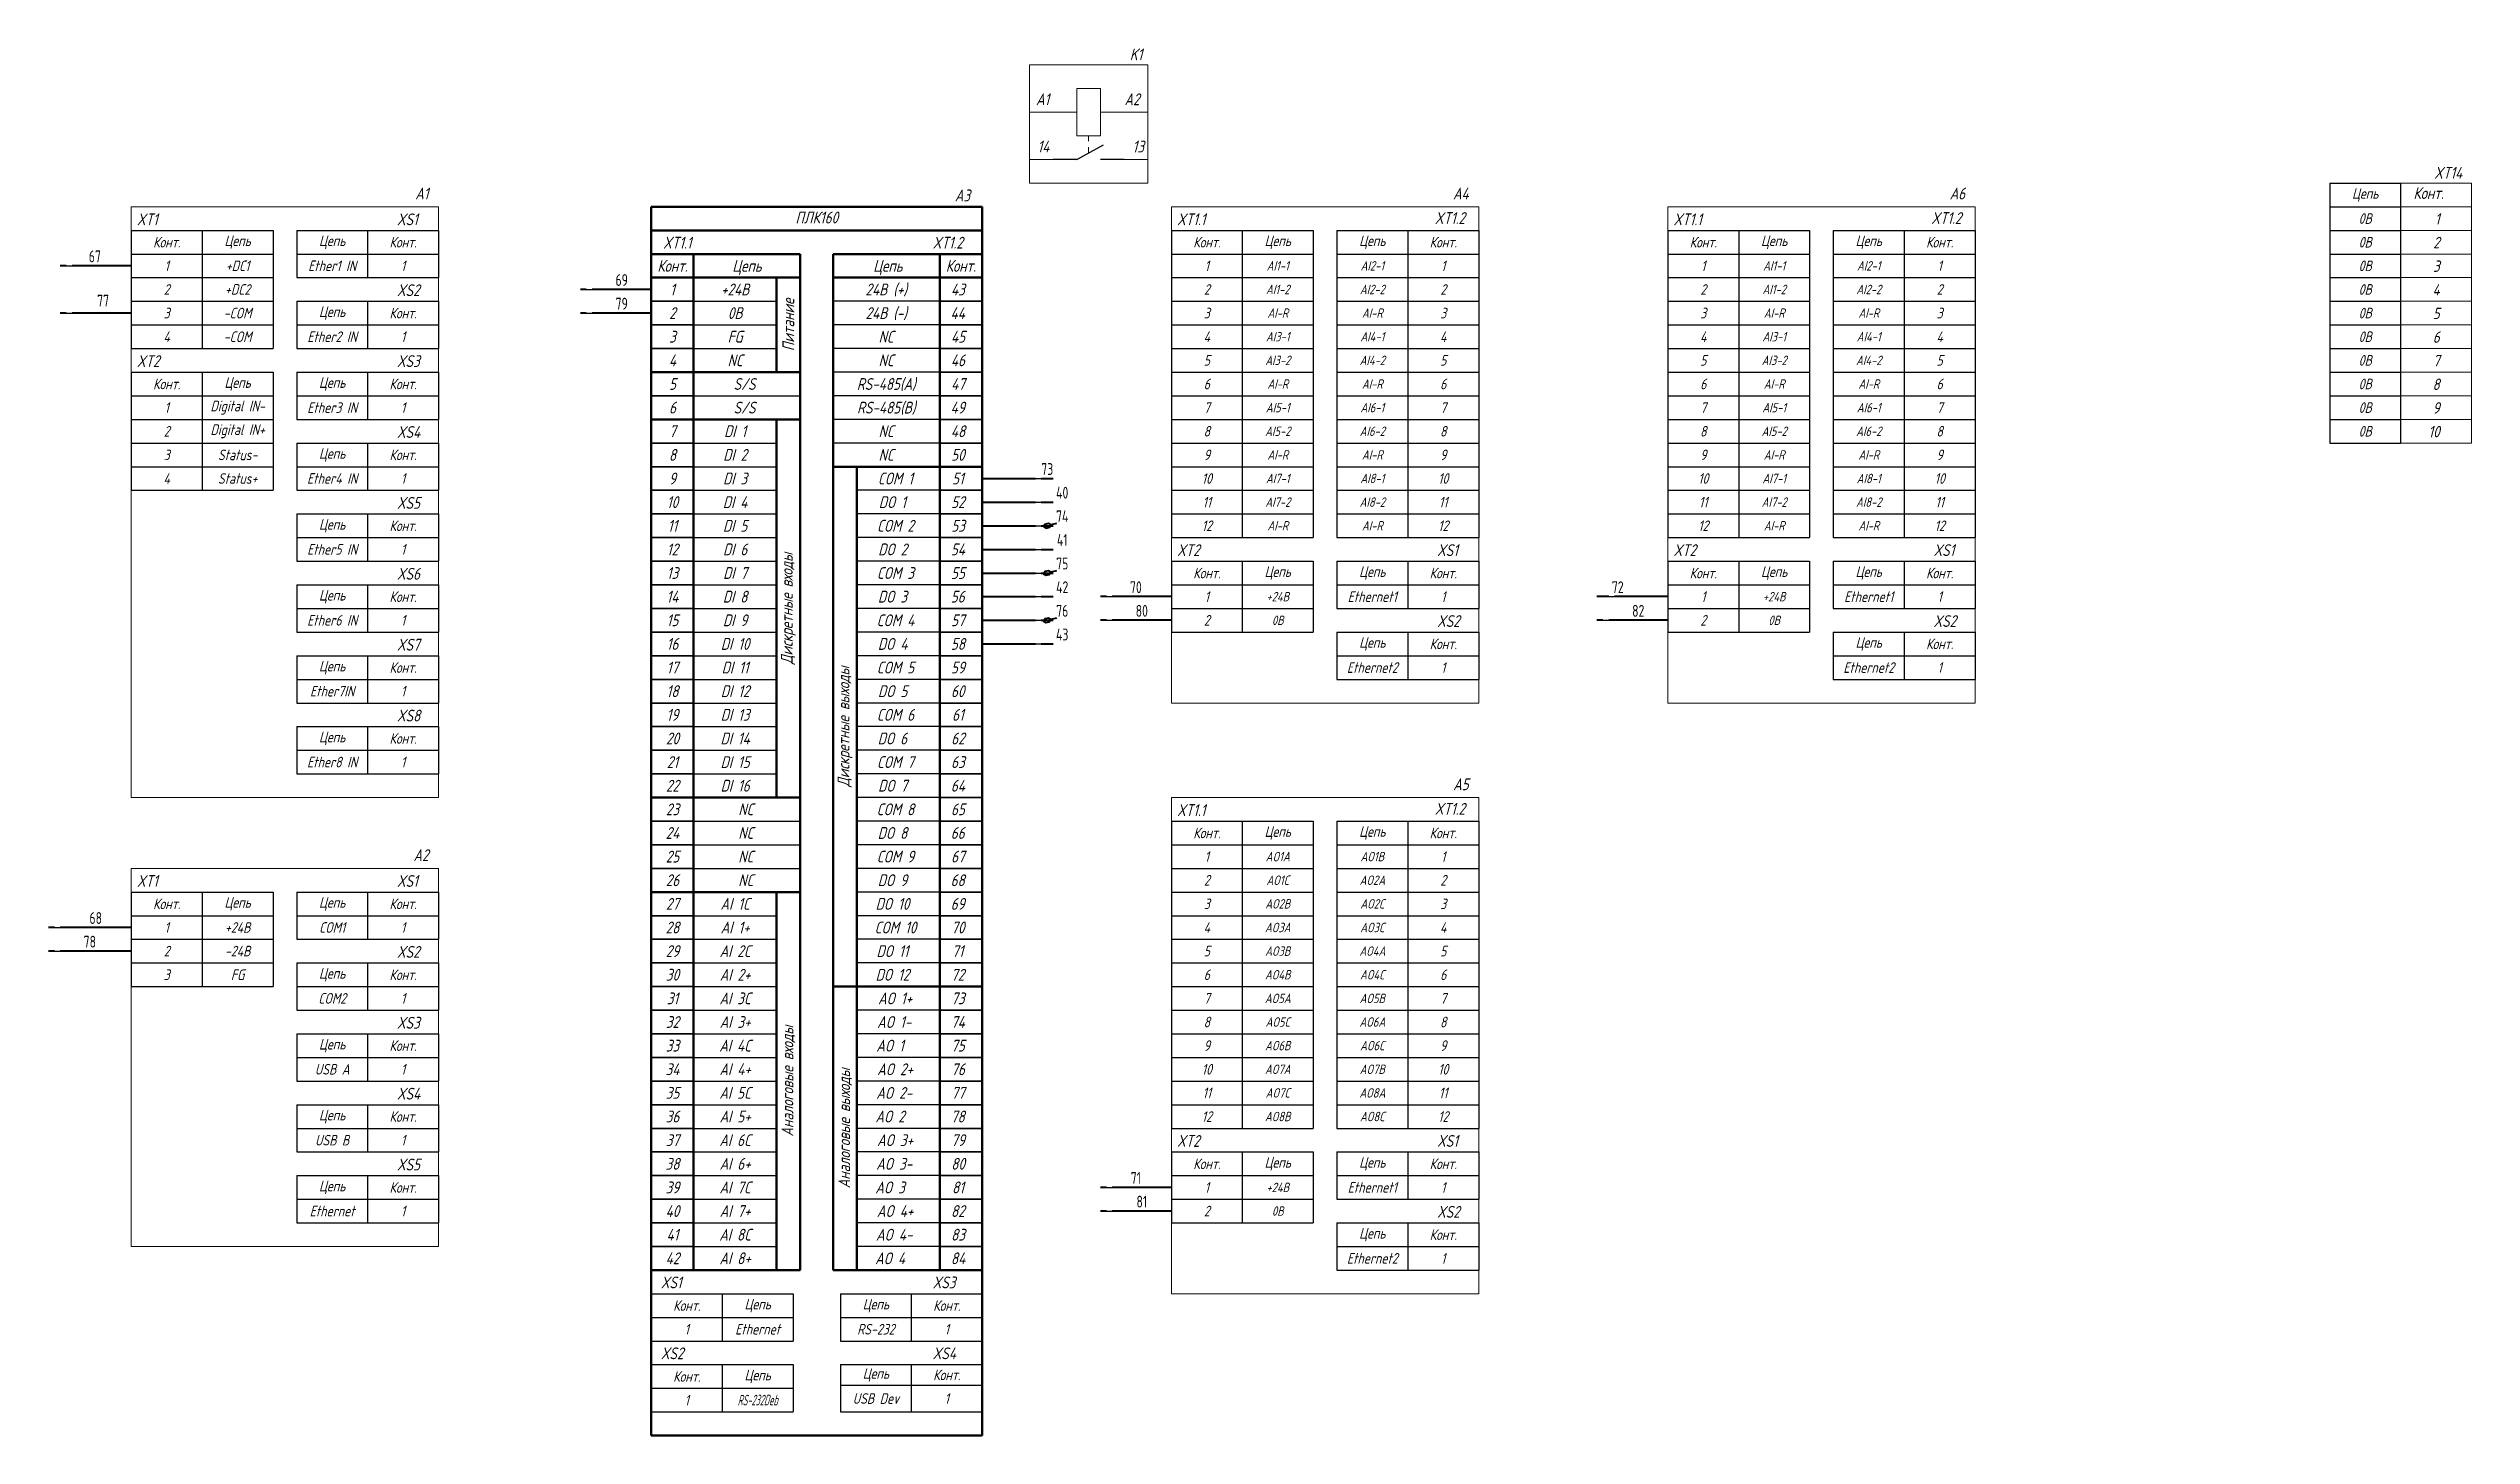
# Model space of a CAD drawing. Header units: inches. Extents: x 12 to 1105, y -315 to 78.
# Drawn here: x 592 to 1105, y -215 to 78 of the extents above; entities that cross this region are included whole.
import ezdxf
from ezdxf.enums import TextEntityAlignment as Align

# ---------------------------------------------------------------- set-up
doc = ezdxf.new("R2010")
doc.units = ezdxf.units.IN
doc.header["$MEASUREMENT"] = 0
doc.linetypes.add('JIS_02_1.2', pattern=[2.5, 1.25, -1.25])
for name, color, linetype in [('_MULTI_WIRE', 9, 'Continuous'), ('SYMS', 7, 'Continuous'), ('TAGS', 150, 'Continuous'), ('TERMS', 123, 'Continuous'), ('WIRECOPY', 84, 'Continuous'), ('WIRENO', 72, 'Continuous'), ('Провода', 7, 'Continuous'), ('ПУГВ_черный_0.5', 7, 'Continuous')]:
    doc.layers.add(name, color=color, linetype=linetype)
doc.styles.get("Standard").update_dxf_attribs({"font": 'arial.ttf'})
doc.styles.add('WD_IEC', font='ISOCP2.shx', dxfattribs={"width": 0.9, "height": 4})
doc.styles.add('ГОСТ_', font='cs_gost2304.shx', dxfattribs={"oblique": 15})

# ---------------------------------------------------------------- blocks, each defined once
blk = doc.blocks.new('*T120')
at = {"layer": 'Провода', "color": 0, "linetype": 'ByBlock', "lineweight": -2, "transparency": 16777216}
for p, q in [((0, 0), (30, 0)), ((0, 0), (0, -10)), ((15, 0), (15, -10)), ((30, 0), (30, -10)), ((0, -5), (30, -5)), ((0, -10), (30, -10))]:
    blk.add_line(p, q, dxfattribs=at)
at = {"layer": 'Провода', "color": 0, "transparency": 16777216, "char_height": 2.25, "width": 15, "attachment_point": 5, "style": 'ГОСТ_'}
for s, insert in [('Цепь', (7.5, -2.5)), ('Конт.', (22.5, -2.5)), ('Ether1 IN', (7.5, -7.5)), ('1', (22.5, -7.5))]:
    blk.add_mtext(s, dxfattribs=dict(at, insert=insert))
blk = doc.blocks.new('*T121')
at = {"layer": 'Провода', "color": 0, "linetype": 'ByBlock', "lineweight": -2, "transparency": 16777216}
for p, q in [((0, 0), (30, 0)), ((0, 0), (0, -10)), ((15, 0), (15, -10)), ((30, 0), (30, -10)), ((0, -5), (30, -5)), ((0, -10), (30, -10))]:
    blk.add_line(p, q, dxfattribs=at)
at = {"layer": 'Провода', "color": 0, "transparency": 16777216, "char_height": 2.25, "width": 15, "attachment_point": 5, "style": 'ГОСТ_'}
for s, insert in [('Цепь', (7.5, -2.5)), ('Конт.', (22.5, -2.5)), ('Ether2 IN', (7.5, -7.5)), ('1', (22.5, -7.5))]:
    blk.add_mtext(s, dxfattribs=dict(at, insert=insert))
blk = doc.blocks.new('*T122')
at = {"layer": 'Провода', "color": 0, "linetype": 'ByBlock', "lineweight": -2, "transparency": 16777216}
for p, q in [((0, 0), (30, 0)), ((0, 0), (0, -10)), ((15, 0), (15, -10)), ((30, 0), (30, -10)), ((0, -5), (30, -5)), ((0, -10), (30, -10))]:
    blk.add_line(p, q, dxfattribs=at)
at = {"layer": 'Провода', "color": 0, "transparency": 16777216, "char_height": 2.25, "width": 15, "attachment_point": 5, "style": 'ГОСТ_'}
for s, insert in [('Цепь', (7.5, -2.5)), ('Конт.', (22.5, -2.5)), ('Ether3 IN', (7.5, -7.5)), ('1', (22.5, -7.5))]:
    blk.add_mtext(s, dxfattribs=dict(at, insert=insert))
blk = doc.blocks.new('*T123')
at = {"layer": 'Провода', "color": 0, "linetype": 'ByBlock', "lineweight": -2, "transparency": 16777216}
for p, q in [((0, 0), (30, 0)), ((0, 0), (0, -10)), ((15, 0), (15, -10)), ((30, 0), (30, -10)), ((0, -5), (30, -5)), ((0, -10), (30, -10))]:
    blk.add_line(p, q, dxfattribs=at)
at = {"layer": 'Провода', "color": 0, "transparency": 16777216, "char_height": 2.25, "width": 15, "attachment_point": 5, "style": 'ГОСТ_'}
for s, insert in [('Цепь', (7.5, -2.5)), ('Конт.', (22.5, -2.5)), ('Ether4 IN', (7.5, -7.5)), ('1', (22.5, -7.5))]:
    blk.add_mtext(s, dxfattribs=dict(at, insert=insert))
blk = doc.blocks.new('*T124')
at = {"layer": 'Провода', "color": 0, "linetype": 'ByBlock', "lineweight": -2, "transparency": 16777216}
for p, q in [((0, 0), (30, 0)), ((0, 0), (0, -10)), ((15, 0), (15, -10)), ((30, 0), (30, -10)), ((0, -5), (30, -5)), ((0, -10), (30, -10))]:
    blk.add_line(p, q, dxfattribs=at)
at = {"layer": 'Провода', "color": 0, "transparency": 16777216, "char_height": 2.25, "width": 15, "attachment_point": 5, "style": 'ГОСТ_'}
for s, insert in [('Цепь', (7.5, -2.5)), ('Конт.', (22.5, -2.5)), ('Ether5 IN', (7.5, -7.5)), ('1', (22.5, -7.5))]:
    blk.add_mtext(s, dxfattribs=dict(at, insert=insert))
blk = doc.blocks.new('*T125')
at = {"layer": 'Провода', "color": 0, "linetype": 'ByBlock', "lineweight": -2, "transparency": 16777216}
for p, q in [((0, 0), (30, 0)), ((0, 0), (0, -10)), ((15, 0), (15, -10)), ((30, 0), (30, -10)), ((0, -5), (30, -5)), ((0, -10), (30, -10))]:
    blk.add_line(p, q, dxfattribs=at)
at = {"layer": 'Провода', "color": 0, "transparency": 16777216, "char_height": 2.25, "width": 15, "attachment_point": 5, "style": 'ГОСТ_'}
for s, insert in [('Цепь', (7.5, -2.5)), ('Конт.', (22.5, -2.5)), ('Ether6 IN', (7.5, -7.5)), ('1', (22.5, -7.5))]:
    blk.add_mtext(s, dxfattribs=dict(at, insert=insert))
blk = doc.blocks.new('*T126')
at = {"layer": 'Провода', "color": 0, "linetype": 'ByBlock', "lineweight": -2, "transparency": 16777216}
for p, q in [((0, 0), (30, 0)), ((0, 0), (0, -10)), ((15, 0), (15, -10)), ((30, 0), (30, -10)), ((0, -5), (30, -5)), ((0, -10), (30, -10))]:
    blk.add_line(p, q, dxfattribs=at)
at = {"layer": 'Провода', "color": 0, "transparency": 16777216, "char_height": 2.25, "width": 15, "attachment_point": 5, "style": 'ГОСТ_'}
for s, insert in [('Цепь', (7.5, -2.5)), ('Конт.', (22.5, -2.5)), ('Ether7IN', (7.5, -7.5)), ('1', (22.5, -7.5))]:
    blk.add_mtext(s, dxfattribs=dict(at, insert=insert))
blk = doc.blocks.new('*T127')
at = {"layer": 'Провода', "color": 0, "linetype": 'ByBlock', "lineweight": -2, "transparency": 16777216}
for p, q in [((0, 0), (30, 0)), ((0, 0), (0, -10)), ((15, 0), (15, -10)), ((30, 0), (30, -10)), ((0, -5), (30, -5)), ((0, -10), (30, -10))]:
    blk.add_line(p, q, dxfattribs=at)
at = {"layer": 'Провода', "color": 0, "transparency": 16777216, "char_height": 2.25, "width": 15, "attachment_point": 5, "style": 'ГОСТ_'}
for s, insert in [('Цепь', (7.5, -2.5)), ('Конт.', (22.5, -2.5)), ('Ether8 IN', (7.5, -7.5)), ('1', (22.5, -7.5))]:
    blk.add_mtext(s, dxfattribs=dict(at, insert=insert))
blk = doc.blocks.new('*T128')
at = {"layer": 'Провода', "color": 0, "linetype": 'ByBlock', "lineweight": -2, "transparency": 16777216}
for p, q in [((0, 0), (30, 0)), ((0, 0), (0, -25)), ((15, 0), (15, -25)), ((30, 0), (30, -25)), ((0, -5), (30, -5)), ((0, -10), (30, -10)), ((0, -15), (30, -15)), ((0, -20), (30, -20)), ((0, -25), (30, -25))]:
    blk.add_line(p, q, dxfattribs=at)
at = {"layer": 'Провода', "color": 0, "transparency": 16777216, "char_height": 2.25, "width": 15, "attachment_point": 5, "style": 'ГОСТ_'}
for s, insert in [('Конт.', (7.5, -2.5)), ('Цепь', (22.5, -2.5)), ('1', (7.5, -7.5)), ('2', (7.5, -12.5)), ('{\\C256;Digital IN+}', (22.5, -12.5)), ('3', (7.5, -17.5)), ('Status-', (22.5, -17.5)), ('4', (7.5, -22.5)), ('Status+', (22.5, -22.5))]:
    blk.add_mtext(s, dxfattribs=dict(at, insert=insert))
at = {"layer": 'Провода', "transparency": 16777216, "insert": (22.5, -7.5), "char_height": 2.25, "width": 15, "attachment_point": 5, "style": 'ГОСТ_'}
blk.add_mtext('Digital IN-', dxfattribs=at)
blk = doc.blocks.new('*T129')
at = {"layer": 'Провода', "color": 0, "linetype": 'ByBlock', "lineweight": -2, "transparency": 16777216}
for p, q in [((0, 0), (30, 0)), ((0, 0), (0, -25)), ((15, 0), (15, -25)), ((30, 0), (30, -25)), ((0, -5), (30, -5)), ((0, -10), (30, -10)), ((0, -15), (30, -15)), ((0, -20), (30, -20)), ((0, -25), (30, -25))]:
    blk.add_line(p, q, dxfattribs=at)
at = {"layer": 'Провода', "color": 0, "transparency": 16777216, "char_height": 2.25, "width": 15, "attachment_point": 5, "style": 'ГОСТ_'}
for s, insert in [('Конт.', (7.5, -2.5)), ('Цепь', (22.5, -2.5)), ('1', (7.5, -7.5)), ('2', (7.5, -12.5)), ('{\\C256;+DC2}', (22.5, -12.5)), ('3', (7.5, -17.5)), ('-COM', (22.5, -17.5)), ('4', (7.5, -22.5)), ('-COM', (22.5, -22.5))]:
    blk.add_mtext(s, dxfattribs=dict(at, insert=insert))
at = {"layer": 'Провода', "transparency": 16777216, "insert": (22.5, -7.5), "char_height": 2.25, "width": 15, "attachment_point": 5, "style": 'ГОСТ_'}
blk.add_mtext('+DC1', dxfattribs=at)
blk = doc.blocks.new('HAA _КОММУТАТОР L110-F2G_5')
at = {"layer": 'SYMS', "lineweight": 15}
blk.add_lwpolyline([(0, 125), (65, 125), (65, 0), (0, 0)], close=True, dxfattribs=at)
for name, p in [('*T129', (0, 120)), ('*T120', (35, 120)), ('*T121', (35, 105)), ('*T128', (0, 90)), ('*T122', (35, 90)), ('*T123', (35, 75)), ('*T124', (35, 60)), ('*T125', (35, 45)), ('*T126', (35, 30)), ('*T127', (35, 15))]:
    blk.add_blockref(name, p)
at = {"style": 'ГОСТ_', "oblique": 15}
blk.add_attdef('TAG1', text='', height=2.5, dxfattribs=at).set_placement((62.88, 126.55), align=Align.RIGHT)
for tag, p, flags in [('MFG', (-16.33, 114.16), 9), ('FAMILY', (-18.91, 100.88), 1), ('CAT', (-16.84, 103.69), 9), ('ASSYCODE', (-24.57, 97.88), 1)]:
    blk.add_attdef(tag, p, '', height=2.5, dxfattribs=dict(at, flags=flags))
at = {"lineweight": 40, "style": 'WD_IEC', "width": 0.8, "flags": 1}
for tag, p in [('TERM01', (0, 113.5)), ('TERM02', (0, 108.5)), ('TERM03', (0, 103.5)), ('TERM04', (0, 98.5)), ('TERM05', (0, 83.5)), ('TERM06', (0, 78.5)), ('TERM07', (0, 73.5)), ('TERM08', (0, 68.5))]:
    blk.add_attdef(tag, p, '', height=2, dxfattribs=at)
for tag, p in [('TERM09', (65, 113.5)), ('TERM10', (65, 98.5)), ('TERM11', (65, 83.5)), ('TERM12', (65, 68.5)), ('TERM13', (65, 53.5)), ('TERM14', (65, 38.5)), ('TERM15', (65, 23.5)), ('TERM16', (65, 8.5))]:
    blk.add_attdef(tag, text='', height=2, dxfattribs=at).set_placement(p, align=Align.RIGHT)
at = {"style": 'ГОСТ_', "oblique": 15, "flags": 1}
for tag, p in [('INST', (-8.53, 110.21)), ('LOC', (-8.77, 107.21)), ('DESC1', (-7.81, 91.62)), ('XREF', (-8.08, 94.42)), ('DESC3', (-7.69, 85.14)), ('DESC2', (-7.65, 88.38))]:
    blk.add_attdef(tag, text='', height=2.5, dxfattribs=at).set_placement(p, align=Align.RIGHT)
at = {"lineweight": 40, "style": 'WD_IEC', "flags": 1}
for tag, p in [('X4TERM01', (0, 112.5)), ('X1TERM09', (65, 112.5)), ('X4TERM02', (0, 107.5)), ('X4TERM03', (0, 102.5)), ('X4TERM04', (0, 97.5)), ('X1TERM10', (65, 97.5)), ('X4TERM05', (0, 82.5)), ('X1TERM11', (65, 82.5)), ('X4TERM06', (0, 77.5)), ('X4TERM07', (0, 72.5)), ('X4TERM08', (0, 67.5)), ('X1TERM12', (65, 67.5)), ('X1TERM13', (65, 52.5)), ('X1TERM14', (65, 37.5)), ('X1TERM15', (65, 22.5)), ('X1TERM16', (65, 7.5))]:
    blk.add_attdef(tag, p, '', height=0.08, dxfattribs=at)
at = {"layer": 'SYMS', "linetype": 'ByBlock', "lineweight": 15, "char_height": 2.5, "attachment_point": 1, "style": 'ГОСТ_'}
for s, insert in [('XT1', (1.2, 123.59)), ('XS1', (56.2, 123.59)), ('XS2', (56.2, 108.59)), ('XT2', (1.2, 93.59)), ('XS3', (56.2, 93.59)), ('XS4', (56.2, 78.59)), ('XS5', (56.2, 63.59)), ('XS6', (56.2, 48.59)), ('XS7', (56.2, 33.59)), ('XS8', (56.2, 18.59))]:
    blk.add_mtext_dynamic_manual_height_columns(s, width=8.192, gutter_width=12.5, heights=[0], dxfattribs=dict(at, insert=insert))
blk = doc.blocks.new('*T143')
at = {"layer": 'Провода', "color": 0, "linetype": 'ByBlock', "lineweight": -2, "transparency": 16777216}
for p, q in [((0, 0), (30, 0)), ((0, 0), (0, -10)), ((15, 0), (15, -10)), ((30, 0), (30, -10)), ((0, -5), (30, -5)), ((0, -10), (30, -10))]:
    blk.add_line(p, q, dxfattribs=at)
at = {"layer": 'Провода', "color": 0, "transparency": 16777216, "char_height": 2.25, "width": 15, "attachment_point": 5, "style": 'ГОСТ_'}
for s, insert in [('Конт.', (7.5, -2.5)), ('Цепь', (22.5, -2.5)), ('1', (7.5, -7.5)), ('Ethernet', (22.5, -7.5))]:
    blk.add_mtext(s, dxfattribs=dict(at, insert=insert))
blk = doc.blocks.new('*T144')
at = {"layer": 'Провода', "color": 0, "linetype": 'ByBlock', "lineweight": -2, "transparency": 16777216}
for p, q in [((0, 0), (30, 0)), ((0, 0), (0, -10)), ((15, 0), (15, -10)), ((30, 0), (30, -10)), ((0, -5), (30, -5)), ((0, -10), (30, -10))]:
    blk.add_line(p, q, dxfattribs=at)
at = {"layer": 'Провода', "color": 0, "transparency": 16777216, "char_height": 2.25, "width": 15, "attachment_point": 5, "style": 'ГОСТ_'}
for s, insert in [('Цепь', (7.5, -2.5)), ('Конт.', (22.5, -2.5)), ('RS-232', (7.5, -7.5)), ('1', (22.5, -7.5))]:
    blk.add_mtext(s, dxfattribs=dict(at, insert=insert))
blk = doc.blocks.new('*T145')
at = {"layer": 'Провода', "color": 0, "linetype": 'ByBlock', "lineweight": -2, "transparency": 16777216}
for p, q in [((0, 0), (30, 0)), ((0, 0), (0, -10)), ((15, 0), (15, -10)), ((30, 0), (30, -10)), ((0, -4.34), (30, -4.34)), ((0, -10), (30, -10))]:
    blk.add_line(p, q, dxfattribs=at)
at = {"layer": 'Провода', "color": 0, "transparency": 16777216, "char_height": 2.25, "width": 15, "attachment_point": 5, "style": 'ГОСТ_'}
for s, insert in [('Цепь', (7.5, -2.17)), ('Конт.', (22.5, -2.17)), ('USB Dev', (7.5, -7.17)), ('1', (22.5, -7.17))]:
    blk.add_mtext(s, dxfattribs=dict(at, insert=insert))
blk = doc.blocks.new('*T146')
at = {"layer": 'Провода', "color": 0, "linetype": 'ByBlock', "lineweight": -2, "transparency": 16777216}
for p, q in [((0, 0), (30, 0)), ((0, 0), (0, -10)), ((15, 0), (15, -10)), ((30, 0), (30, -10)), ((0, -5), (30, -5)), ((0, -10), (30, -10))]:
    blk.add_line(p, q, dxfattribs=at)
at = {"layer": 'Провода', "color": 0, "transparency": 16777216, "char_height": 2.25, "width": 15, "attachment_point": 5, "style": 'ГОСТ_'}
for s, insert in [('Конт.', (7.5, -2.5)), ('Цепь', (22.5, -2.5)), ('1', (7.5, -7.5)), ('{\\W0.7;RS-232Deb}', (22.5, -7.5))]:
    blk.add_mtext(s, dxfattribs=dict(at, insert=insert))
blk = doc.blocks.new('HAA_PLC160_6')
at = {"lineweight": 50, "ltscale": 100}
for p, q in [((0, 30), (0, 260)), ((0, 255), (0, 260)), ((0, 260), (70, 260)), ((70, 0), (70, 260)), ((0, 255), (70, 255)), ((8.96, 250), (8.96, 215)), ((31.5, 245), (31.5, 250)), ((61.04, 250), (61.04, 205)), ((26.5, 245), (31.5, 245)), ((31.5, 245), (31.5, 225)), ((0, 225), (26.5, 225)), ((31.5, 225), (26.5, 225)), ((31.5, 225), (31.5, 215)), ((38.5, 225), (38.5, 215)), ((0, 215), (31.5, 215)), ((0, 215), (26.5, 215)), ((8.96, 215), (8.96, 135)), ((26.5, 215), (26.5, 210)), ((26.5, 215), (31.5, 215)), ((31.5, 215), (31.5, 135)), ((38.5, 215), (38.5, 205)), ((26.5, 210), (26.5, 205)), ((26.5, 205), (26.5, 200)), ((26.5, 200), (26.5, 195)), ((38.5, 205), (70, 205)), ((43.5, 205), (38.5, 205)), ((38.5, 205), (38.5, 95)), ((70, 205), (43.5, 205)), ((43.5, 205), (43.5, 200)), ((43.5, 200), (43.5, 195)), ((61.04, 205), (61.04, 95)), ((26.5, 195), (26.5, 190)), ((43.5, 195), (43.5, 190)), ((26.5, 190), (26.5, 185)), ((43.5, 190), (43.5, 185)), ((26.5, 185), (26.5, 180)), ((43.5, 185), (43.5, 180)), ((26.5, 180), (26.5, 175)), ((43.5, 180), (43.5, 175)), ((26.5, 175), (26.5, 170)), ((43.5, 175), (43.5, 170)), ((26.5, 170), (26.5, 165)), ((43.5, 170), (43.5, 165)), ((26.5, 165), (26.5, 160)), ((43.5, 165), (43.5, 160)), ((26.5, 160), (26.5, 155)), ((43.5, 160), (43.5, 155)), ((26.5, 155), (26.5, 150)), ((43.5, 155), (43.5, 150)), ((26.5, 150), (26.5, 145)), ((43.5, 150), (43.5, 145)), ((26.5, 145), (26.5, 140)), ((43.5, 145), (43.5, 140)), ((26.5, 140), (26.5, 135)), ((43.5, 140), (43.5, 135)), ((0, 135), (26.5, 135)), ((0, 135), (31.5, 135)), ((8.96, 135), (8.96, 115)), ((31.5, 135), (26.5, 135)), ((43.5, 135), (43.5, 130)), ((43.5, 130), (43.5, 125)), ((43.5, 125), (43.5, 120)), ((43.5, 120), (43.5, 115)), ((0, 115), (31.5, 115)), ((0, 115), (26.5, 115)), ((8.96, 115), (8.96, 35)), ((26.5, 115), (31.5, 115)), ((31.5, 115), (31.5, 35)), ((43.5, 115), (43.5, 110)), ((43.5, 95), (43.5, 110)), ((38.5, 95), (43.5, 95)), ((43.5, 95), (38.5, 95)), ((38.5, 95), (38.5, 35)), ((70, 95), (43.5, 95)), ((70, 95), (43.5, 95)), ((61.04, 95), (61.04, 35)), ((0, 35), (0, 0)), ((0, 35), (31.5, 35)), ((38.5, 35), (70, 35)), ((0, 0), (70, 0))]:
    blk.add_line(p, q, dxfattribs=at)
at = {"lineweight": 50, "ltscale": 0.05}
for p, q in [((31.5, 250), (0, 250)), ((38.5, 250), (70, 250)), ((0, 245), (26.5, 245)), ((70, 245), (38.5, 245))]:
    blk.add_line(p, q, dxfattribs=at)
for p, q in [((2.96, 250), (7.96, 250)), ((67.04, 250), (62.04, 250)), ((70, 200), (70, 195)), ((0, 197.5), (0, 195)), ((70, 190), (70, 185)), ((70, 180), (70, 175)), ((70, 170), (70, 165)), ((70, 120), (70, 115)), ((70, 110), (70, 105)), ((70, 100), (70, 95)), ((70, 90), (70, 85)), ((70, 40), (70, 35))]:
    blk.add_line(p, q)
at = {"lineweight": 50}
for p, q in [((38.5, 250), (38.5, 225)), ((26.5, 245), (26.5, 225)), ((31.5, 135), (31.5, 130)), ((31.5, 130), (31.5, 125)), ((31.5, 125), (31.5, 120)), ((31.5, 120), (31.5, 115)), ((26.5, 115), (26.5, 110)), ((26.5, 110), (26.5, 105)), ((26.5, 105), (26.5, 100)), ((26.5, 100), (26.5, 95)), ((26.5, 95), (26.5, 90)), ((43.5, 95), (43.5, 90)), ((26.5, 90), (26.5, 85)), ((43.5, 90), (43.5, 85)), ((26.5, 85), (26.5, 80)), ((43.5, 85), (43.5, 80)), ((26.5, 80), (26.5, 75)), ((43.5, 80), (43.5, 75)), ((26.5, 75), (26.5, 70)), ((43.5, 75), (43.5, 70)), ((26.5, 70), (26.5, 65)), ((43.5, 70), (43.5, 65)), ((26.5, 65), (26.5, 60)), ((43.5, 65), (43.5, 60)), ((26.5, 60), (26.5, 55)), ((43.5, 60), (43.5, 55)), ((26.5, 55), (26.5, 50)), ((43.5, 55), (43.5, 50)), ((26.5, 50), (26.5, 45)), ((43.5, 50), (43.5, 45)), ((26.5, 45), (26.5, 40)), ((43.5, 45), (43.5, 40)), ((26.5, 40), (26.5, 35)), ((43.5, 40), (43.5, 35))]:
    blk.add_line(p, q, dxfattribs=at)
at = {"ltscale": 0.05}
for p, q in [((8.96, 240), (26.5, 240)), ((61.04, 240), (38.5, 240)), ((8.96, 230), (26.5, 230)), ((61.04, 230), (38.5, 230)), ((8.96, 220), (31.5, 220)), ((61.04, 220), (38.5, 220)), ((61.04, 210), (38.5, 210))]:
    blk.add_line(p, q, dxfattribs=at)
at = {"ltscale": 100}
for p, q in [((8.96, 235), (26.5, 235)), ((61.04, 235), (38.5, 235)), ((61.04, 225), (38.5, 225)), ((61.04, 215), (38.5, 215)), ((8.96, 210), (26.5, 210)), ((8.96, 205), (26.5, 205)), ((8.96, 200), (26.5, 200)), ((61.04, 200), (43.5, 200)), ((8.96, 195), (26.5, 195)), ((61.04, 195), (43.5, 195)), ((8.96, 190), (26.5, 190)), ((61.04, 190), (43.5, 190)), ((8.96, 185), (26.5, 185)), ((61.04, 185), (43.5, 185)), ((8.96, 180), (26.5, 180)), ((61.04, 180), (43.5, 180)), ((8.96, 175), (26.5, 175)), ((61.04, 175), (43.5, 175)), ((8.96, 170), (26.5, 170)), ((61.04, 170), (43.5, 170)), ((8.96, 165), (26.5, 165)), ((61.04, 165), (43.5, 165)), ((8.96, 160), (26.5, 160)), ((61.04, 160), (43.5, 160)), ((8.96, 155), (26.5, 155)), ((61.04, 155), (43.5, 155)), ((8.96, 150), (26.5, 150)), ((61.04, 150), (43.5, 150)), ((8.96, 145), (26.5, 145)), ((61.04, 145), (43.5, 145)), ((8.96, 140), (26.5, 140)), ((61.04, 140), (43.5, 140)), ((61.04, 135), (43.5, 135)), ((8.96, 130), (31.5, 130)), ((61.04, 130), (43.5, 130)), ((8.96, 125), (31.5, 125)), ((61.04, 125), (43.5, 125)), ((8.96, 120), (31.5, 120)), ((61.04, 120), (43.5, 120)), ((61.04, 115), (43.5, 115)), ((8.96, 110), (26.5, 110)), ((61.04, 110), (43.5, 110)), ((8.96, 105), (26.5, 105)), ((61.04, 105), (43.5, 105)), ((8.96, 100), (26.5, 100)), ((61.04, 100), (43.5, 100)), ((8.96, 95), (26.5, 95)), ((8.96, 90), (26.5, 90)), ((61.04, 90), (43.5, 90)), ((8.96, 85), (26.5, 85)), ((61.04, 85), (43.5, 85)), ((8.96, 80), (26.5, 80)), ((61.04, 80), (43.5, 80)), ((8.96, 75), (26.5, 75)), ((61.04, 75), (43.5, 75)), ((8.96, 70), (26.5, 70)), ((61.04, 70), (43.5, 70)), ((8.96, 65), (26.5, 65)), ((61.04, 65), (43.5, 65)), ((8.96, 60), (26.5, 60)), ((61.04, 60), (43.5, 60)), ((8.96, 55), (26.5, 55)), ((61.04, 55), (43.5, 55)), ((8.96, 50), (26.5, 50)), ((61.04, 50), (43.5, 50)), ((8.96, 45), (26.5, 45)), ((61.04, 45), (43.5, 45)), ((8.96, 40), (26.5, 40)), ((61.04, 40), (43.5, 40)), ((8.96, 35), (26.5, 35)), ((31.5, 35), (26.5, 35)), ((38.5, 35), (43.5, 35))]:
    blk.add_line(p, q, dxfattribs=at)
at = {"ltscale": 0.05}
for points in [[(0, 245), (8.96, 245), (8.96, 250), (0, 250)], [(70, 245), (61.04, 245), (61.04, 250), (70, 250)], [(0, 240), (8.96, 240), (8.96, 245), (0, 245)], [(70, 240), (61.04, 240), (61.04, 245), (70, 245)], [(0, 235), (8.96, 235), (8.96, 240), (0, 240)], [(70, 235), (61.04, 235), (61.04, 240), (70, 240)], [(0, 230), (8.96, 230), (8.96, 235), (0, 235)], [(70, 230), (61.04, 230), (61.04, 235), (70, 235)], [(0, 225), (8.96, 225), (8.96, 230), (0, 230)], [(70, 225), (61.04, 225), (61.04, 230), (70, 230)], [(0, 220), (8.96, 220), (8.96, 225), (0, 225)], [(70, 220), (61.04, 220), (61.04, 225), (70, 225)], [(0, 215), (8.96, 215), (8.96, 220), (0, 220)], [(70, 215), (61.04, 215), (61.04, 220), (70, 220)], [(0, 210), (8.96, 210), (8.96, 215), (0, 215)], [(70, 210), (61.04, 210), (61.04, 215), (70, 215)], [(0, 205), (8.96, 205), (8.96, 210), (0, 210)], [(70, 205), (61.04, 205), (61.04, 210), (70, 210)], [(0, 200), (8.96, 200), (8.96, 205), (0, 205)], [(0, 195), (8.96, 195), (8.96, 200), (0, 200)], [(70, 200), (61.04, 200), (61.04, 205), (70, 205)], [(70, 195), (61.04, 195), (61.04, 200), (70, 200)], [(0, 190), (8.96, 190), (8.96, 195), (0, 195)], [(70, 190), (61.04, 190), (61.04, 195), (70, 195)], [(0, 185), (8.96, 185), (8.96, 190), (0, 190)], [(70, 185), (61.04, 185), (61.04, 190), (70, 190)], [(0, 180), (8.96, 180), (8.96, 185), (0, 185)], [(70, 180), (61.04, 180), (61.04, 185), (70, 185)], [(0, 175), (8.96, 175), (8.96, 180), (0, 180)], [(70, 175), (61.04, 175), (61.04, 180), (70, 180)], [(0, 170), (8.96, 170), (8.96, 175), (0, 175)], [(70, 170), (61.04, 170), (61.04, 175), (70, 175)], [(0, 165), (8.96, 165), (8.96, 170), (0, 170)], [(70, 165), (61.04, 165), (61.04, 170), (70, 170)], [(0, 160), (8.96, 160), (8.96, 165), (0, 165)], [(70, 160), (61.04, 160), (61.04, 165), (70, 165)], [(0, 155), (8.96, 155), (8.96, 160), (0, 160)], [(70, 155), (61.04, 155), (61.04, 160), (70, 160)], [(0, 150), (8.96, 150), (8.96, 155), (0, 155)], [(70, 150), (61.04, 150), (61.04, 155), (70, 155)], [(0, 145), (8.96, 145), (8.96, 150), (0, 150)], [(70, 145), (61.04, 145), (61.04, 150), (70, 150)], [(0, 140), (8.96, 140), (8.96, 145), (0, 145)], [(70, 140), (61.04, 140), (61.04, 145), (70, 145)], [(0, 135), (8.96, 135), (8.96, 140), (0, 140)], [(70, 135), (61.04, 135), (61.04, 140), (70, 140)], [(0, 130), (8.96, 130), (8.96, 135), (0, 135)], [(70, 130), (61.04, 130), (61.04, 135), (70, 135)], [(0, 125), (8.96, 125), (8.96, 130), (0, 130)], [(70, 125), (61.04, 125), (61.04, 130), (70, 130)], [(0, 120), (8.96, 120), (8.96, 125), (0, 125)], [(70, 120), (61.04, 120), (61.04, 125), (70, 125)], [(0, 115), (8.96, 115), (8.96, 120), (0, 120)], [(70, 115), (61.04, 115), (61.04, 120), (70, 120)], [(0, 110), (8.96, 110), (8.96, 115), (0, 115)], [(70, 110), (61.04, 110), (61.04, 115), (70, 115)], [(0, 105), (8.96, 105), (8.96, 110), (0, 110)], [(70, 105), (61.04, 105), (61.04, 110), (70, 110)], [(0, 100), (8.96, 100), (8.96, 105), (0, 105)], [(70, 100), (61.04, 100), (61.04, 105), (70, 105)], [(0, 95), (8.96, 95), (8.96, 100), (0, 100)], [(70, 95), (61.04, 95), (61.04, 100), (70, 100)], [(0, 90), (8.96, 90), (8.96, 95), (0, 95)], [(70, 90), (61.04, 90), (61.04, 95), (70, 95)], [(0, 85), (8.96, 85), (8.96, 90), (0, 90)], [(70, 85), (61.04, 85), (61.04, 90), (70, 90)], [(0, 80), (8.96, 80), (8.96, 85), (0, 85)], [(70, 80), (61.04, 80), (61.04, 85), (70, 85)], [(0, 75), (8.96, 75), (8.96, 80), (0, 80)], [(70, 75), (61.04, 75), (61.04, 80), (70, 80)], [(0, 70), (8.96, 70), (8.96, 75), (0, 75)], [(70, 70), (61.04, 70), (61.04, 75), (70, 75)], [(0, 65), (8.96, 65), (8.96, 70), (0, 70)], [(70, 65), (61.04, 65), (61.04, 70), (70, 70)], [(0, 60), (8.96, 60), (8.96, 65), (0, 65)], [(70, 60), (61.04, 60), (61.04, 65), (70, 65)], [(0, 55), (8.96, 55), (8.96, 60), (0, 60)], [(70, 55), (61.04, 55), (61.04, 60), (70, 60)], [(0, 50), (8.96, 50), (8.96, 55), (0, 55)], [(70, 50), (61.04, 50), (61.04, 55), (70, 55)], [(0, 45), (8.96, 45), (8.96, 50), (0, 50)], [(70, 45), (61.04, 45), (61.04, 50), (70, 50)], [(0, 40), (8.96, 40), (8.96, 45), (0, 45)], [(70, 40), (61.04, 40), (61.04, 45), (70, 45)], [(0, 35), (8.96, 35), (8.96, 40), (0, 40)], [(70, 35), (61.04, 35), (61.04, 40), (70, 40)]]:
    blk.add_lwpolyline(points, close=True, dxfattribs=at)
at = {"layer": 'SYMS', "color": 0, "lineweight": 15}
blk.add_line((0, 210), (0, 195), dxfattribs=at)
at = {"layer": 'SYMS'}
blk.add_line((0, 197.5), (0, 195), dxfattribs=at)
for name, p in [('*T143', (0, 30)), ('*T144', (40, 30)), ('*T146', (0, 15)), ('*T145', (40, 15))]:
    blk.add_blockref(name, p)
at = {"style": 'ГОСТ_', "oblique": 15}
for s, p in [('Конт.', (4.48, 247.5)), ('Цепь', (20.23, 247.5)), ('Цепь', (50.03, 247.5)), ('Конт.', (65.48, 247.5)), ('1', (4.48, 242.5)), ('+24В', (17.73, 242.5)), ('24B (+)', (49.69, 242.5)), ('43', (64.85, 242.5)), ('2', (4.48, 237.5)), ('0В', (17.73, 237.5)), ('24В (-)', (49.69, 237.5)), ('44', (64.8, 237.5)), ('3', (4.48, 232.5)), ('FG', (17.73, 232.5)), ('NC', (49.66, 232.5)), ('45', (64.88, 232.5)), ('4', (4.48, 227.5)), ('NC', (17.73, 227.5)), ('NC', (49.66, 227.5)), ('46', (64.85, 227.5)), ('5', (4.48, 222.5)), ('S/S', (19.72, 222.5)), ('RS-485(A)', (49.69, 222.5)), ('47', (64.88, 222.5)), ('6', (4.48, 217.5)), ('S/S', (19.72, 217.5)), ('RS-485(B)', (49.69, 217.5)), ('49', (64.81, 217.5)), ('7', (4.48, 212.5)), ('DI 1', (17.73, 212.5)), ('NC', (49.66, 212.5)), ('48', (64.88, 212.5)), ('8', (4.48, 207.5)), ('DI 2', (17.73, 207.5)), ('NC', (49.66, 207.5)), ('50', (64.85, 207.5)), ('9', (4.48, 202.5)), ('DI 3', (17.73, 202.5)), ('COM 1', (51.64, 202.5)), ('51', (64.85, 202.5)), ('10', (4.48, 197.5)), ('DI 4', (17.73, 197.5)), ('DO 1', (50.99, 197.5)), ('52', (64.85, 197.5)), ('11', (4.48, 192.5)), ('DI 5', (17.73, 192.5)), ('COM 2', (51.64, 192.5)), ('53', (64.89, 192.5)), ('12', (4.48, 187.5)), ('DI 6', (17.73, 187.5)), ('DO 2', (51.05, 187.5)), ('54', (64.85, 187.5)), ('13', (4.48, 182.5)), ('DI 7', (17.73, 182.5)), ('COM 3', (51.64, 182.5)), ('55', (64.85, 182.5)), ('14', (4.48, 177.5)), ('DI 8', (17.73, 177.5)), ('DO 3', (51.01, 177.5)), ('56', (64.8, 177.5)), ('15', (4.48, 172.5)), ('DI 9', (17.73, 172.5)), ('COM 4', (51.64, 172.5)), ('57', (64.85, 172.5)), ('16', (4.48, 167.5)), ('DI 10', (17.73, 167.5)), ('DO 4', (51.05, 167.5)), ('58', (64.85, 167.5)), ('17', (4.48, 162.5)), ('DI 11', (17.73, 162.5)), ('COM 5', (51.64, 162.5)), ('59', (64.85, 162.5)), ('18', (4.48, 157.5)), ('DI 13', (17.73, 152.5)), ('DI 12', (17.73, 157.5)), ('COM 6', (51.64, 152.5)), ('DO 5', (51.05, 157.5)), ('60', (64.81, 157.5)), ('20', (4.48, 147.5)), ('19', (4.48, 152.5)), ('DI 14', (17.73, 147.5)), ('DO 6', (50.99, 147.5)), ('62', (64.85, 147.5)), ('61', (64.85, 152.5)), ('21', (4.48, 142.5)), ('DI 15', (17.73, 142.5)), ('COM 7', (51.64, 142.5)), ('63', (64.85, 142.5)), ('22', (4.48, 137.5)), ('DI 16', (17.73, 137.5)), ('DO 7', (51.05, 137.5)), ('64', (64.85, 137.5)), ('23', (4.48, 132.5)), ('NC', (19.99, 132.5)), ('COM 8', (51.64, 132.5)), ('65', (64.85, 132.5)), ('24', (4.48, 127.5)), ('NC', (19.99, 127.5)), ('DO 8', (51.01, 127.5)), ('66', (64.8, 127.5)), ('25', (4.48, 122.5)), ('NC', (19.99, 122.5)), ('COM 9', (51.64, 122.5)), ('67', (64.85, 122.5)), ('26', (4.48, 117.5)), ('NC', (19.99, 117.5)), ('DO 9', (51.01, 117.5)), ('68', (64.8, 117.5)), ('27', (4.48, 112.5)), ('AI 1C', (17.73, 112.5)), ('DO 10', (51.01, 112.5)), ('69', (64.8, 112.5)), ('28', (4.48, 107.5)), ('AI 1+', (17.73, 107.5)), ('COM 10', (51.64, 107.5)), ('70', (64.85, 107.5)), ('29', (4.48, 102.5)), ('AI 2C', (17.73, 102.5)), ('DO 11', (51.01, 102.5)), ('71', (64.8, 102.5)), ('30', (4.48, 97.5)), ('AI 2+', (17.73, 97.5)), ('DO 12', (51.01, 97.5)), ('72', (64.8, 97.5)), ('31', (4.48, 92.5)), ('AI 3C', (17.73, 92.5)), ('AO 1+', (51.56, 92.5)), ('73', (64.85, 92.5)), ('32', (4.48, 87.5)), ('AI 3+', (17.73, 87.5)), ('AO 1-', (51.37, 87.5)), ('74', (64.85, 87.5)), ('33', (4.48, 82.5)), ('AI 4C', (17.73, 82.5)), ('AO 1', (50.5, 82.5)), ('75', (64.85, 82.5)), ('34', (4.48, 77.5)), ('AI 4+', (17.73, 77.5)), ('AO 2+', (51.56, 77.5)), ('76', (64.88, 77.5)), ('35', (4.48, 72.5)), ('AI 5C', (17.73, 72.5)), ('AO 2-', (51.37, 72.5)), ('77', (64.88, 72.5)), ('36', (4.48, 67.5)), ('AI 5+', (17.73, 67.5)), ('AO 2', (50.5, 67.5)), ('78', (64.82, 67.5)), ('37', (4.48, 62.5)), ('AI 6C', (17.73, 62.5)), ('AO 3+', (51.56, 62.5)), ('79', (64.88, 62.5)), ('38', (4.48, 57.5)), ('AI 6+', (17.73, 57.5)), ('AO 3-', (51.37, 57.5)), ('80', (64.88, 57.5)), ('39', (4.48, 52.5)), ('AI 7C', (17.73, 52.5)), ('AO 3', (50.5, 52.5)), ('81', (64.88, 52.5)), ('40', (4.48, 47.5)), ('AI 7+', (17.73, 47.5)), ('AO 4+', (51.56, 47.5)), ('82', (64.84, 47.5)), ('41', (4.48, 42.5)), ('AI 8C', (17.73, 42.5)), ('AO 4-', (51.37, 42.5)), ('83', (64.88, 42.5)), ('42', (4.48, 37.5)), ('AI 8+', (17.73, 37.5)), ('AO 4', (50.5, 37.5)), ('84', (64.88, 37.5))]:
    blk.add_text(s, height=2.5, dxfattribs=at).set_placement(p, align=Align.MIDDLE_CENTER)
at = {"color": 0, "insert": (35, 257.72), "char_height": 2.5, "width": 135, "attachment_point": 5, "style": 'ГОСТ_'}
blk.add_mtext('{\\C256;ПЛК160}', dxfattribs=at)
at = {"color": 0, "char_height": 2.5, "attachment_point": 5, "rotation": 90, "line_spacing_factor": 0.9, "style": 'ГОСТ_'}
for s, insert, width in [('{\\A1;Питание}', (29, 235), 20.7019), ('{\\A1;Дискретные входы}', (29, 175), 64.5656), ('{\\A1;Дискретные выходы}', (41, 150), 67.2766), ('{\\A1;Аналоговые входы}', (29, 75), 80.7019), ('{\\A1;Аналоговые выходы}', (41, 65), 45.7019)]:
    blk.add_mtext(s, dxfattribs=dict(at, insert=insert, width=width))
at = {"lineweight": 40, "style": 'ГОСТ_', "oblique": 15}
blk.add_attdef('TAG1', text='', height=2.5, dxfattribs=at).set_placement((67.42, 261.15), align=Align.RIGHT)
at = {"style": 'WD_IEC', "flags": 1}
for tag, p in [('X4TERM01', (0, 242.5)), ('X1TERM43', (70, 242.5)), ('X4TERM02', (0, 237.5)), ('X1TERM44', (70, 237.5)), ('X4TERM03', (0, 232.5)), ('X1TERM45', (70, 232.5)), ('X4TERM04', (0, 227.5)), ('X1TERM46', (70, 227.5)), ('X4TERM05', (0, 222.5)), ('X1TERM47', (70, 222.5)), ('X4TERM06', (0, 217.5)), ('X1TERM48', (70, 217.5)), ('X4TERM07', (0, 212.5)), ('X1TERM49', (70, 212.5)), ('X4TERM08', (0, 207.5)), ('X1TERM50', (70, 207.5)), ('X4TERM09', (0, 202.5)), ('X1TERM51', (70, 202.5)), ('X4TERM10', (0, 197.5)), ('X1TERM52', (70, 197.5)), ('X4TERM11', (0, 192.5)), ('X1TERM53', (70, 192.5)), ('X4TERM12', (0, 187.5)), ('X1TERM54', (70, 187.5)), ('X4TERM13', (0, 182.5)), ('X1TERM55', (70, 182.5)), ('X4TERM14', (0, 177.5)), ('X1TERM56', (70, 177.5)), ('X4TERM15', (0, 172.5)), ('X1TERM57', (70, 172.5)), ('X4TERM16', (0, 167.5)), ('X1TERM58', (70, 167.5)), ('X4TERM17', (0, 162.5)), ('X1TERM59', (70, 162.5)), ('X4TERM18', (0, 157.5)), ('X1TERM60', (70, 157.5)), ('X4TERM19', (0, 152.5)), ('X1TERM61', (70, 152.5)), ('X4TERM20', (0, 147.5)), ('X1TERM62', (70, 147.5)), ('X4TERM21', (0, 142.5)), ('X1TERM63', (70, 142.5)), ('X4TERM22', (0, 137.5)), ('X1TERM64', (70, 137.5)), ('X4TERM23', (0, 132.5)), ('X1TERM65', (70, 132.5)), ('X4TERM24', (0, 127.5)), ('X1TERM66', (70, 127.5)), ('X4TERM25', (0, 122.5)), ('X1TERM67', (70, 122.5)), ('X4TERM26', (0, 117.5)), ('X1TERM68', (70, 117.5)), ('X4TERM27', (0, 112.5)), ('X1TERM69', (70, 112.5)), ('X4TERM28', (0, 107.5)), ('X4TERM29', (0, 102.5)), ('X1TERM70', (70, 107.5)), ('X1TERM71', (70, 102.5)), ('X4TERM30', (0, 97.5)), ('X1TERM72', (70, 97.5)), ('X4TERM31', (0, 92.5)), ('X1TERM73', (70, 92.5)), ('X4TERM32', (0, 87.5)), ('X1TERM74', (70, 87.5)), ('X4TERM33', (0, 82.5)), ('X1TERM75', (70, 82.5)), ('X4TERM34', (0, 77.5)), ('X1TERM76', (70, 77.5)), ('X4TERM35', (0, 72.5)), ('X1TERM77', (70, 72.5)), ('X4TERM36', (0, 67.5)), ('X1TERM78', (70, 67.5)), ('X4TERM37', (0, 62.5)), ('X1TERM79', (70, 62.5)), ('X4TERM38', (0, 57.5)), ('X1TERM80', (70, 57.5)), ('X4TERM39', (0, 52.5)), ('X1TERM81', (70, 52.5)), ('X4TERM40', (0, 47.5)), ('X1TERM82', (70, 47.5)), ('X4TERM41', (0, 42.5)), ('X1TERM83', (70, 42.5)), ('X4TERM42', (0, 37.5)), ('X1TERM84', (70, 37.5))]:
    blk.add_attdef(tag, p, '', height=0.08, dxfattribs=at)
at = {"style": 'WD_IEC', "width": 0.8, "flags": 1}
for tag, p in [('TERM01', (0, 243.5)), ('TERM02', (0, 238.5)), ('TERM03', (0, 233.5)), ('TERM04', (0, 228.5)), ('TERM05', (0, 223.5)), ('TERM06', (0, 218.5)), ('TERM07', (0, 213.5)), ('TERM08', (0, 208.5)), ('TERM09', (0, 203.5)), ('TERM10', (0, 198.5)), ('TERM11', (0, 193.5)), ('TERM12', (0, 188.5)), ('TERM13', (0, 183.5)), ('TERM14', (0, 178.5)), ('TERM15', (0, 173.5)), ('TERM16', (0, 168.5)), ('TERM17', (0, 163.5)), ('TERM18', (0, 158.5)), ('TERM19', (0, 153.5)), ('TERM20', (0, 148.5)), ('TERM21', (0, 143.5)), ('TERM22', (0, 138.5)), ('TERM23', (0, 133.5)), ('TERM24', (0, 128.5)), ('TERM25', (0, 123.5)), ('TERM26', (0, 118.5)), ('TERM27', (0, 113.5)), ('TERM28', (0, 108.5)), ('TERM29', (0, 103.5)), ('TERM30', (0, 98.5)), ('TERM31', (0, 93.5)), ('TERM32', (0, 88.5)), ('TERM33', (0, 83.5)), ('TERM34', (0, 78.5)), ('TERM35', (0, 73.5)), ('TERM36', (0, 68.5)), ('TERM37', (0, 63.5)), ('TERM38', (0, 58.5)), ('TERM39', (0, 53.5)), ('TERM40', (0, 48.5)), ('TERM41', (0, 43.5)), ('TERM42', (0, 38.5))]:
    blk.add_attdef(tag, p, '', height=2, dxfattribs=at)
for tag, p in [('TERM43', (70, 243.5)), ('TERM44', (70, 238.5)), ('TERM45', (70, 233.5)), ('TERM46', (70, 228.5)), ('TERM47', (70, 223.5)), ('TERM48', (70, 218.5)), ('TERM49', (70, 213.5)), ('TERM50', (70, 208.5)), ('TERM51', (70, 203.5)), ('TERM52', (70, 198.5)), ('TERM53', (70, 193.5)), ('TERM54', (70, 188.5)), ('TERM55', (70, 183.5)), ('TERM56', (70, 178.5)), ('TERM57', (70, 173.5)), ('TERM58', (70, 168.5)), ('TERM59', (70, 163.5)), ('TERM60', (70, 158.5)), ('TERM61', (70, 153.5)), ('TERM62', (70, 148.5)), ('TERM63', (70, 143.5)), ('TERM64', (70, 138.5)), ('TERM65', (70, 133.5)), ('TERM66', (70, 128.5)), ('TERM67', (70, 123.5)), ('TERM68', (70, 118.5)), ('TERM69', (70, 113.5)), ('TERM70', (70, 108.5)), ('TERM71', (70, 103.5)), ('TERM72', (70, 98.5)), ('TERM73', (70, 93.5)), ('TERM74', (70, 88.5)), ('TERM75', (70, 83.5)), ('TERM76', (70, 78.5)), ('TERM77', (70, 73.5)), ('TERM78', (70, 68.5)), ('TERM79', (70, 63.5)), ('TERM80', (70, 58.5)), ('TERM81', (70, 53.5)), ('TERM82', (70, 48.5)), ('TERM83', (70, 43.5)), ('TERM84', (70, 38.5))]:
    blk.add_attdef(tag, text='', height=2, dxfattribs=at).set_placement(p, align=Align.RIGHT)
at = {"flags": 1}
for tag, p in [('X1LINK', (70, 242.5)), ('X2LINK', (70, 237.5)), ('X3LINK', (70, 232.5)), ('X4LINK', (70, 227.5)), ('X5LINK', (70, 222.5)), ('X6LINK', (70, 217.5)), ('X7LINK', (70, 212.5)), ('X8LINK', (70, 207.5)), ('X1LINK', (70, 167.5)), ('X1LINK', (70, 162.5)), ('X2LINK', (70, 157.5)), ('X3LINK', (70, 152.5)), ('X4LINK', (70, 147.5)), ('X5LINK', (70, 142.5)), ('X6LINK', (70, 137.5)), ('X7LINK', (70, 132.5)), ('X8LINK', (70, 127.5)), ('X1LINK', (70, 87.5)), ('X1LINK', (70, 82.5)), ('X2LINK', (70, 77.5)), ('X3LINK', (70, 72.5)), ('X4LINK', (70, 67.5)), ('X5LINK', (70, 62.5)), ('X6LINK', (70, 57.5)), ('X7LINK', (70, 52.5)), ('X8LINK', (70, 47.5))]:
    blk.add_attdef(tag, p, '', height=0.01, dxfattribs=at)
at = {"style": 'ГОСТ_', "oblique": 15, "flags": 1}
for tag, p in [('INST', (82.7, 37.5)), ('XREF', (85.85, 12.18)), ('LOC', (82.2, 7.5)), ('DESC1', (83.58, 5)), ('DESC3', (81.32, 0)), ('DESC2', (83.85, 2.5))]:
    blk.add_attdef(tag, text='', height=1, dxfattribs=at).set_placement(p, align=Align.RIGHT)
at = {"style": 'ГОСТ_', "oblique": 15}
for tag, p, flags in [('MFG', (80, 32.5), 9), ('CAT', (80, 27.5), 9), ('ASSYCODE', (78.97, 24.06), 1), ('FAMILY', (78.97, 17.5), 1)]:
    blk.add_attdef(tag, p, '', height=1, dxfattribs=dict(at, flags=flags))
at = {"lineweight": 40, "style": 'WD_IEC', "flags": 1}
for tag, p in [('X4TERM85', (0, 22.5)), ('X1TERM87', (70, 22.5)), ('X4TERM86', (0, 7.5)), ('X1TERM88', (70, 7.5))]:
    blk.add_attdef(tag, p, '', height=0.08, dxfattribs=at)
at = {"lineweight": 40, "style": 'WD_IEC', "width": 0.8, "flags": 1}
for tag, p in [('TERM85', (0, 23.5)), ('TERM86', (0, 8.5))]:
    blk.add_attdef(tag, p, '', height=2, dxfattribs=at)
for tag, p in [('TERM87', (70, 23.5)), ('TERM88', (70, 8.5))]:
    blk.add_attdef(tag, text='', height=2, dxfattribs=at).set_placement(p, align=Align.RIGHT)
at = {"layer": 'SYMS', "color": 0, "lineweight": 15, "char_height": 2.5, "attachment_point": 1, "style": 'ГОСТ_'}
for s, insert in [('XT1.1', (2.5, 253.65)), ('XT1.2', (59.51, 253.65)), ('XS1', (2.01, 33.65)), ('XS3', (59.51, 33.65)), ('XS2', (2.01, 18.65)), ('XS4', (59.51, 18.65))]:
    blk.add_mtext_dynamic_manual_height_columns(s, width=8.7488, gutter_width=12.5, heights=[0], dxfattribs=dict(at, insert=insert))
blk = doc.blocks.new('*T167')
at = {"layer": 'Провода', "color": 0, "linetype": 'ByBlock', "lineweight": -2, "transparency": 16777216}
for p, q in [((0, 0), (30, 0)), ((0, 0), (0, -10)), ((15, 0), (15, -10)), ((30, 0), (30, -10)), ((0, -5), (30, -5)), ((0, -10), (30, -10))]:
    blk.add_line(p, q, dxfattribs=at)
at = {"layer": 'Провода', "color": 0, "transparency": 16777216, "char_height": 2.25, "width": 15, "attachment_point": 5, "style": 'ГОСТ_'}
for s, insert in [('Цепь', (7.5, -2.5)), ('Конт.', (22.5, -2.5)), ('Ethernet1', (7.5, -7.5)), ('1', (22.5, -7.5))]:
    blk.add_mtext(s, dxfattribs=dict(at, insert=insert))
blk = doc.blocks.new('*T168')
at = {"layer": 'Провода', "color": 0, "linetype": 'ByBlock', "lineweight": -2, "transparency": 16777216}
for p, q in [((0, 0), (30, 0)), ((0, 0), (0, -10)), ((15, 0), (15, -10)), ((30, 0), (30, -10)), ((0, -5), (30, -5)), ((0, -10), (30, -10))]:
    blk.add_line(p, q, dxfattribs=at)
at = {"layer": 'Провода', "color": 0, "transparency": 16777216, "char_height": 2.25, "width": 15, "attachment_point": 5, "style": 'ГОСТ_'}
for s, insert in [('Цепь', (7.5, -2.5)), ('Конт.', (22.5, -2.5)), ('Ethernet2', (7.5, -7.5)), ('1', (22.5, -7.5))]:
    blk.add_mtext(s, dxfattribs=dict(at, insert=insert))
blk = doc.blocks.new('*T169')
at = {"layer": 'Провода', "color": 0, "linetype": 'ByBlock', "lineweight": -2, "transparency": 16777216}
for p, q in [((0, 0), (30, 0)), ((0, 0), (0, -65)), ((15, 0), (15, -65)), ((30, 0), (30, -65)), ((0, -5), (30, -5)), ((0, -10), (30, -10)), ((0, -15), (30, -15)), ((0, -20), (30, -20)), ((0, -25), (30, -25)), ((0, -30), (30, -30)), ((0, -35), (30, -35)), ((0, -40), (30, -40)), ((0, -45), (30, -45)), ((0, -50), (30, -50)), ((0, -55), (30, -55)), ((0, -60), (30, -60)), ((0, -65), (30, -65))]:
    blk.add_line(p, q, dxfattribs=at)
at = {"layer": 'Провода', "color": 0, "transparency": 16777216, "width": 15, "attachment_point": 5, "style": 'ГОСТ_'}
for s, insert, char_height in [('Конт.', (7.5, -2.5), 2.25), ('Цепь', (22.5, -2.5), 2.25), ('1', (7.5, -7.5), 2.25), ('AI1-1', (22.5, -7.5), 2), ('2', (7.5, -12.5), 2.25), ('AI1-2', (22.5, -12.5), 2), ('3', (7.5, -17.5), 2.25), ('AI-R', (22.5, -17.5), 2), ('4', (7.5, -22.5), 2.25), ('AI3-1', (22.5, -22.5), 2), ('5', (7.5, -27.5), 2.25), ('AI3-2', (22.5, -27.5), 2), ('6', (7.5, -32.5), 2.25), ('AI-R', (22.5, -32.5), 2), ('7', (7.5, -37.5), 2.25), ('AI5-1', (22.5, -37.5), 2), ('8', (7.5, -42.5), 2.25), ('AI5-2', (22.5, -42.5), 2), ('9', (7.5, -47.5), 2.25), ('AI-R', (22.5, -47.5), 2), ('10', (7.5, -52.5), 2.25), ('11', (7.5, -57.5), 2.25), ('AI7-1', (22.5, -52.5), 2), ('12', (7.5, -62.5), 2.25), ('AI7-2', (22.5, -57.5), 2), ('AI-R', (22.5, -62.5), 2)]:
    blk.add_mtext(s, dxfattribs=dict(at, insert=insert, char_height=char_height))
blk = doc.blocks.new('*T170')
at = {"layer": 'Провода', "color": 0, "linetype": 'ByBlock', "lineweight": -2, "transparency": 16777216}
for p, q in [((0, 0), (30, 0)), ((0, 0), (0, -65)), ((15, 0), (15, -65)), ((30, 0), (30, -65)), ((0, -5), (30, -5)), ((0, -10), (30, -10)), ((0, -15), (30, -15)), ((0, -20), (30, -20)), ((0, -25), (30, -25)), ((0, -30), (30, -30)), ((0, -35), (30, -35)), ((0, -40), (30, -40)), ((0, -45), (30, -45)), ((0, -50), (30, -50)), ((0, -55), (30, -55)), ((0, -60), (30, -60)), ((0, -65), (30, -65))]:
    blk.add_line(p, q, dxfattribs=at)
at = {"layer": 'Провода', "color": 0, "transparency": 16777216, "width": 15, "attachment_point": 5, "style": 'ГОСТ_'}
for s, insert, char_height in [('Цепь', (7.5, -2.5), 2.25), ('Конт.', (22.5, -2.5), 2.25), ('AI2-1', (7.5, -7.5), 2), ('1', (22.5, -7.5), 2.25), ('AI2-2', (7.5, -12.5), 2), ('2', (22.5, -12.5), 2.25), ('AI-R', (7.5, -17.5), 2), ('3', (22.5, -17.5), 2.25), ('AI4-1', (7.5, -22.5), 2), ('4', (22.5, -22.5), 2.25), ('AI4-2', (7.5, -27.5), 2), ('5', (22.5, -27.5), 2.25), ('AI-R', (7.5, -32.5), 2), ('6', (22.5, -32.5), 2.25), ('AI6-1', (7.5, -37.5), 2), ('7', (22.5, -37.5), 2.25), ('AI6-2', (7.5, -42.5), 2), ('8', (22.5, -42.5), 2.25), ('AI-R', (7.5, -47.5), 2), ('9', (22.5, -47.5), 2.25), ('AI8-1', (7.5, -52.5), 2), ('10', (22.5, -52.5), 2.25), ('11', (22.5, -57.5), 2.25), ('AI8-2', (7.5, -57.5), 2), ('AI-R', (7.5, -62.5), 2), ('12', (22.5, -62.5), 2.25)]:
    blk.add_mtext(s, dxfattribs=dict(at, insert=insert, char_height=char_height))
blk = doc.blocks.new('*T171')
at = {"layer": 'Провода', "color": 0, "linetype": 'ByBlock', "lineweight": -2, "transparency": 16777216}
for p, q in [((0, 0), (30, 0)), ((0, 0), (0, -15)), ((15, 0), (15, -15)), ((30, 0), (30, -15)), ((0, -5), (30, -5)), ((0, -10), (30, -10)), ((0, -15), (30, -15))]:
    blk.add_line(p, q, dxfattribs=at)
at = {"layer": 'Провода', "color": 0, "transparency": 16777216, "width": 15, "attachment_point": 5, "style": 'ГОСТ_'}
for s, insert, char_height in [('Конт.', (7.5, -2.5), 2.25), ('Цепь', (22.5, -2.5), 2.25), ('1', (7.5, -7.5), 2.25), ('+24В', (22.5, -7.5), 2), ('2', (7.5, -12.5), 2.25), ('0В', (22.5, -12.5), 2)]:
    blk.add_mtext(s, dxfattribs=dict(at, insert=insert, char_height=char_height))
blk = doc.blocks.new('HAA _МОДУЛЬ АНАЛОГОВОГО ВВОДА МВ210-101_2')
at = {"layer": 'SYMS', "lineweight": 15}
blk.add_lwpolyline([(0, 105), (65, 105), (65, 0), (0, 0)], close=True, dxfattribs=at)
for name, p in [('*T169', (0, 100)), ('*T170', (35, 100)), ('*T171', (0, 30)), ('*T167', (35, 30)), ('*T168', (35, 15))]:
    blk.add_blockref(name, p)
at = {"style": 'ГОСТ_', "oblique": 15}
blk.add_attdef('TAG1', text='', height=2.5, dxfattribs=at).set_placement((62.88, 106.55), align=Align.RIGHT)
for tag, p, flags in [('MFG', (-16.3, 96.3), 9), ('FAMILY', (-18.91, 80.88), 1), ('CAT', (-16.84, 83.69), 9), ('ASSYCODE', (-24.57, 77.88), 1)]:
    blk.add_attdef(tag, p, '', height=2.5, dxfattribs=dict(at, flags=flags))
at = {"style": 'ГОСТ_', "oblique": 15, "flags": 1}
for tag, p in [('INST', (-8.53, 90.21)), ('LOC', (-8.77, 87.21)), ('XREF', (-8.08, 74.42)), ('DESC1', (-7.81, 71.62)), ('DESC3', (-7.69, 65.14)), ('DESC2', (-7.65, 68.38))]:
    blk.add_attdef(tag, text='', height=2.5, dxfattribs=at).set_placement(p, align=Align.RIGHT)
at = {"lineweight": 40, "style": 'WD_IEC', "flags": 1}
for tag, p in [('X4TERM01', (0, 92.5)), ('X1TERM13', (65, 92.5)), ('X4TERM02', (0, 87.5)), ('X1TERM14', (65, 87.5)), ('X4TERM03', (0, 82.5)), ('X1TERM15', (65, 82.5)), ('X4TERM04', (0, 77.5)), ('X1TERM16', (65, 77.5)), ('X4TERM05', (0, 72.5)), ('X1TERM17', (65, 72.5)), ('X4TERM06', (0, 67.5)), ('X1TERM18', (65, 67.5)), ('X4TERM07', (0, 62.5)), ('X1TERM19', (65, 62.5)), ('X4TERM08', (0, 57.5)), ('X1TERM20', (65, 57.5)), ('X4TERM09', (0, 52.5)), ('X1TERM21', (65, 52.5)), ('X4TERM10', (0, 47.5)), ('X1TERM22', (65, 47.5)), ('X4TERM11', (0, 42.5)), ('X1TERM23', (65, 42.5)), ('X4TERM12', (0, 37.5)), ('X1TERM24', (65, 37.5)), ('X4TERM25', (0, 22.5)), ('X1TERM27', (65, 22.5)), ('X4TERM26', (0, 17.5)), ('X1TERM28', (65, 7.5))]:
    blk.add_attdef(tag, p, '', height=0.08, dxfattribs=at)
at = {"lineweight": 40, "style": 'WD_IEC', "width": 0.8, "flags": 1}
for tag, p in [('TERM01', (0, 93.5)), ('TERM02', (0, 88.5)), ('TERM03', (0, 83.5)), ('TERM04', (0, 78.5)), ('TERM05', (0, 73.5)), ('TERM06', (0, 68.5)), ('TERM07', (0, 63.5)), ('TERM08', (0, 58.5)), ('TERM09', (0, 53.5)), ('TERM10', (0, 48.5)), ('TERM11', (0, 43.5)), ('TERM12', (0, 38.5)), ('TERM25', (0, 23.5)), ('TERM26', (0, 18.5))]:
    blk.add_attdef(tag, p, '', height=2, dxfattribs=at)
for tag, p in [('TERM13', (65, 93.5)), ('TERM14', (65, 88.5)), ('TERM15', (65, 83.5)), ('TERM16', (65, 78.5)), ('TERM17', (65, 73.5)), ('TERM18', (65, 68.5)), ('TERM19', (65, 63.5)), ('TERM20', (65, 58.5)), ('TERM21', (65, 53.5)), ('TERM22', (65, 48.5)), ('TERM23', (65, 43.5)), ('TERM24', (65, 38.5)), ('TERM27', (65, 23.5)), ('TERM28', (65, 8.5))]:
    blk.add_attdef(tag, text='', height=2, dxfattribs=at).set_placement(p, align=Align.RIGHT)
at = {"layer": 'SYMS', "linetype": 'ByBlock', "lineweight": 15, "char_height": 2.5, "attachment_point": 1, "style": 'ГОСТ_'}
for s, insert in [('XT1.1', (1.2, 103.59)), ('XT1.2', (55.72, 103.86)), ('XT2', (1.2, 33.59)), ('XS1', (56.2, 33.59)), ('XS2', (56.2, 18.59))]:
    blk.add_mtext_dynamic_manual_height_columns(s, width=8.192, gutter_width=12.5, heights=[0], dxfattribs=dict(at, insert=insert))
blk = doc.blocks.new('*T173')
at = {"layer": 'Провода', "color": 0, "linetype": 'ByBlock', "lineweight": -2, "transparency": 16777216}
for p, q in [((0, 0), (30, 0)), ((0, 0), (0, -10)), ((15, 0), (15, -10)), ((30, 0), (30, -10)), ((0, -5), (30, -5)), ((0, -10), (30, -10))]:
    blk.add_line(p, q, dxfattribs=at)
at = {"layer": 'Провода', "color": 0, "transparency": 16777216, "char_height": 2.25, "width": 15, "attachment_point": 5, "style": 'ГОСТ_'}
for s, insert in [('Цепь', (7.5, -2.5)), ('Конт.', (22.5, -2.5)), ('Ethernet1', (7.5, -7.5)), ('1', (22.5, -7.5))]:
    blk.add_mtext(s, dxfattribs=dict(at, insert=insert))
blk = doc.blocks.new('*T174')
at = {"layer": 'Провода', "color": 0, "linetype": 'ByBlock', "lineweight": -2, "transparency": 16777216}
for p, q in [((0, 0), (30, 0)), ((0, 0), (0, -10)), ((15, 0), (15, -10)), ((30, 0), (30, -10)), ((0, -5), (30, -5)), ((0, -10), (30, -10))]:
    blk.add_line(p, q, dxfattribs=at)
at = {"layer": 'Провода', "color": 0, "transparency": 16777216, "char_height": 2.25, "width": 15, "attachment_point": 5, "style": 'ГОСТ_'}
for s, insert in [('Цепь', (7.5, -2.5)), ('Конт.', (22.5, -2.5)), ('Ethernet2', (7.5, -7.5)), ('1', (22.5, -7.5))]:
    blk.add_mtext(s, dxfattribs=dict(at, insert=insert))
blk = doc.blocks.new('*T175')
at = {"layer": 'Провода', "color": 0, "linetype": 'ByBlock', "lineweight": -2, "transparency": 16777216}
for p, q in [((0, 0), (30, 0)), ((0, 0), (0, -65)), ((15, 0), (15, -65)), ((30, 0), (30, -65)), ((0, -5), (30, -5)), ((0, -10), (30, -10)), ((0, -15), (30, -15)), ((0, -20), (30, -20)), ((0, -25), (30, -25)), ((0, -30), (30, -30)), ((0, -35), (30, -35)), ((0, -40), (30, -40)), ((0, -45), (30, -45)), ((0, -50), (30, -50)), ((0, -55), (30, -55)), ((0, -60), (30, -60)), ((0, -65), (30, -65))]:
    blk.add_line(p, q, dxfattribs=at)
at = {"layer": 'Провода', "color": 0, "transparency": 16777216, "width": 15, "attachment_point": 5, "style": 'ГОСТ_'}
for s, insert, char_height in [('Конт.', (7.5, -2.5), 2.25), ('Цепь', (22.5, -2.5), 2.25), ('1', (7.5, -7.5), 2.25), ('AO1A', (22.5, -7.5), 2), ('2', (7.5, -12.5), 2.25), ('AO1C', (22.5, -12.5), 2), ('3', (7.5, -17.5), 2.25), ('AO2B', (22.5, -17.5), 2), ('4', (7.5, -22.5), 2.25), ('AO3A', (22.5, -22.5), 2), ('5', (7.5, -27.5), 2.25), ('AO3B', (22.5, -27.5), 2), ('6', (7.5, -32.5), 2.25), ('AO4B', (22.5, -32.5), 2), ('7', (7.5, -37.5), 2.25), ('AO5A', (22.5, -37.5), 2), ('8', (7.5, -42.5), 2.25), ('AO5C', (22.5, -42.5), 2), ('9', (7.5, -47.5), 2.25), ('AO6B', (22.5, -47.5), 2), ('10', (7.5, -52.5), 2.25), ('11', (7.5, -57.5), 2.25), ('AO7A', (22.5, -52.5), 2), ('12', (7.5, -62.5), 2.25), ('AO8B', (22.5, -62.5), 2), ('AO7C', (22.5, -57.5), 2)]:
    blk.add_mtext(s, dxfattribs=dict(at, insert=insert, char_height=char_height))
blk = doc.blocks.new('*T176')
at = {"layer": 'Провода', "color": 0, "linetype": 'ByBlock', "lineweight": -2, "transparency": 16777216}
for p, q in [((0, 0), (30, 0)), ((0, 0), (0, -65)), ((15, 0), (15, -65)), ((30, 0), (30, -65)), ((0, -5), (30, -5)), ((0, -10), (30, -10)), ((0, -15), (30, -15)), ((0, -20), (30, -20)), ((0, -25), (30, -25)), ((0, -30), (30, -30)), ((0, -35), (30, -35)), ((0, -40), (30, -40)), ((0, -45), (30, -45)), ((0, -50), (30, -50)), ((0, -55), (30, -55)), ((0, -60), (30, -60)), ((0, -65), (30, -65))]:
    blk.add_line(p, q, dxfattribs=at)
at = {"layer": 'Провода', "color": 0, "transparency": 16777216, "width": 15, "attachment_point": 5, "style": 'ГОСТ_'}
for s, insert, char_height in [('Цепь', (7.5, -2.5), 2.25), ('Конт.', (22.5, -2.5), 2.25), ('AO1B', (7.5, -7.5), 2), ('1', (22.5, -7.5), 2.25), ('AO2A', (7.5, -12.5), 2), ('2', (22.5, -12.5), 2.25), ('AO2C', (7.5, -17.5), 2), ('3', (22.5, -17.5), 2.25), ('AO3C', (7.5, -22.5), 2), ('4', (22.5, -22.5), 2.25), ('AO4A', (7.5, -27.5), 2), ('5', (22.5, -27.5), 2.25), ('AO4C', (7.5, -32.5), 2), ('6', (22.5, -32.5), 2.25), ('AO5B', (7.5, -37.5), 2), ('7', (22.5, -37.5), 2.25), ('AO6A', (7.5, -42.5), 2), ('8', (22.5, -42.5), 2.25), ('AO6C', (7.5, -47.5), 2), ('9', (22.5, -47.5), 2.25), ('AO7B', (7.5, -52.5), 2), ('10', (22.5, -52.5), 2.25), ('11', (22.5, -57.5), 2.25), ('AO8A', (7.5, -57.5), 2), ('AO8C', (7.5, -62.5), 2), ('12', (22.5, -62.5), 2.25)]:
    blk.add_mtext(s, dxfattribs=dict(at, insert=insert, char_height=char_height))
blk = doc.blocks.new('*T177')
at = {"layer": 'Провода', "color": 0, "linetype": 'ByBlock', "lineweight": -2, "transparency": 16777216}
for p, q in [((0, 0), (30, 0)), ((0, 0), (0, -15)), ((15, 0), (15, -15)), ((30, 0), (30, -15)), ((0, -5), (30, -5)), ((0, -10), (30, -10)), ((0, -15), (30, -15))]:
    blk.add_line(p, q, dxfattribs=at)
at = {"layer": 'Провода', "color": 0, "transparency": 16777216, "width": 15, "attachment_point": 5, "style": 'ГОСТ_'}
for s, insert, char_height in [('Конт.', (7.5, -2.5), 2.25), ('Цепь', (22.5, -2.5), 2.25), ('1', (7.5, -7.5), 2.25), ('+24В', (22.5, -7.5), 2), ('2', (7.5, -12.5), 2.25), ('0В', (22.5, -12.5), 2)]:
    blk.add_mtext(s, dxfattribs=dict(at, insert=insert, char_height=char_height))
blk = doc.blocks.new('HAA _МОДУЛЬ АНАЛОГОВОГО ВВОДА МУ210-501_1')
at = {"layer": 'SYMS', "lineweight": 15}
blk.add_lwpolyline([(0, 105), (65, 105), (65, 0), (0, 0)], close=True, dxfattribs=at)
for name, p in [('*T175', (0, 100)), ('*T176', (35, 100)), ('*T177', (0, 30)), ('*T173', (35, 30)), ('*T174', (35, 15))]:
    blk.add_blockref(name, p)
at = {"style": 'ГОСТ_', "oblique": 15}
blk.add_attdef('TAG1', text='', height=2.5, dxfattribs=at).set_placement((62.88, 106.55), align=Align.RIGHT)
for tag, p, flags in [('MFG', (-16.3, 96.3), 9), ('FAMILY', (-18.91, 80.88), 1), ('CAT', (-16.84, 83.69), 9), ('ASSYCODE', (-24.57, 77.88), 1)]:
    blk.add_attdef(tag, p, '', height=2.5, dxfattribs=dict(at, flags=flags))
at = {"style": 'ГОСТ_', "oblique": 15, "flags": 1}
for tag, p in [('INST', (-8.53, 90.21)), ('LOC', (-8.77, 87.21)), ('XREF', (-8.08, 74.42)), ('DESC1', (-7.81, 71.62)), ('DESC3', (-7.69, 65.14)), ('DESC2', (-7.65, 68.38))]:
    blk.add_attdef(tag, text='', height=2.5, dxfattribs=at).set_placement(p, align=Align.RIGHT)
at = {"lineweight": 40, "style": 'WD_IEC', "flags": 1}
for tag, p in [('X4TERM01', (0, 92.5)), ('X1TERM13', (65, 92.5)), ('X4TERM02', (0, 87.5)), ('X1TERM14', (65, 87.5)), ('X4TERM03', (0, 82.5)), ('X1TERM15', (65, 82.5)), ('X4TERM04', (0, 77.5)), ('X1TERM16', (65, 77.5)), ('X4TERM05', (0, 72.5)), ('X1TERM17', (65, 72.5)), ('X4TERM06', (0, 67.5)), ('X1TERM18', (65, 67.5)), ('X4TERM07', (0, 62.5)), ('X1TERM19', (65, 62.5)), ('X4TERM08', (0, 57.5)), ('X1TERM20', (65, 57.5)), ('X4TERM09', (0, 52.5)), ('X1TERM21', (65, 52.5)), ('X4TERM10', (0, 47.5)), ('X1TERM22', (65, 47.5)), ('X4TERM11', (0, 42.5)), ('X1TERM23', (65, 42.5)), ('X4TERM12', (0, 37.5)), ('X1TERM24', (65, 37.5)), ('X4TERM25', (0, 22.5)), ('X1TERM27', (65, 22.5)), ('X4TERM26', (0, 17.5)), ('X1TERM28', (65, 7.5))]:
    blk.add_attdef(tag, p, '', height=0.08, dxfattribs=at)
at = {"lineweight": 40, "style": 'WD_IEC', "width": 0.8, "flags": 1}
for tag, p in [('TERM01', (0, 93.5)), ('TERM02', (0, 88.5)), ('TERM03', (0, 83.5)), ('TERM04', (0, 78.5)), ('TERM05', (0, 73.5)), ('TERM06', (0, 68.5)), ('TERM07', (0, 63.5)), ('TERM08', (0, 58.5)), ('TERM09', (0, 53.5)), ('TERM10', (0, 48.5)), ('TERM11', (0, 43.5)), ('TERM12', (0, 38.5)), ('TERM25', (0, 23.5)), ('TERM26', (0, 18.5))]:
    blk.add_attdef(tag, p, '', height=2, dxfattribs=at)
for tag, p in [('TERM13', (65, 93.5)), ('TERM14', (65, 88.5)), ('TERM15', (65, 83.5)), ('TERM16', (65, 78.5)), ('TERM17', (65, 73.5)), ('TERM18', (65, 68.5)), ('TERM19', (65, 63.5)), ('TERM20', (65, 58.5)), ('TERM21', (65, 53.5)), ('TERM22', (65, 48.5)), ('TERM23', (65, 43.5)), ('TERM24', (65, 38.5)), ('TERM27', (65, 23.5)), ('TERM28', (65, 8.5))]:
    blk.add_attdef(tag, text='', height=2, dxfattribs=at).set_placement(p, align=Align.RIGHT)
at = {"layer": 'SYMS', "linetype": 'ByBlock', "lineweight": 15, "char_height": 2.5, "attachment_point": 1, "style": 'ГОСТ_'}
for s, insert in [('XT1.1', (1.2, 103.59)), ('XT1.2', (55.72, 103.86)), ('XT2', (1.2, 33.59)), ('XS1', (56.2, 33.59)), ('XS2', (56.2, 18.59))]:
    blk.add_mtext_dynamic_manual_height_columns(s, width=8.192, gutter_width=12.5, heights=[0], dxfattribs=dict(at, insert=insert))
blk = doc.blocks.new('VCR21')
for p, q in [((0, 7.5), (0, 2.5)), ((0, -2.5), (-3.125, 3.125)), ((0, -2.5), (0, -7.5))]:
    blk.add_line(p, q)
at = {"style": 'WD_IEC'}
for tag, p in [('INST', (-5.25, 7.75)), ('LOC', (-5.25, 4.25)), ('TAG2', (-5.25, 0.75)), ('DESC1', (-5.25, -7.6)), ('XREF', (-5.25, -3.75)), ('DESC2', (-5.25, -11.1)), ('DESC3', (-5.25, -14.6))]:
    blk.add_attdef(tag, text='', height=2.5, dxfattribs=at).set_placement(p, align=Align.RIGHT)
blk.add_attdef('TERM01', text='', height=2, rotation=90, dxfattribs=at).set_placement((-1, 7.5), align=Align.RIGHT)
at = {"style": 'WD_IEC', "flags": 1}
for tag, p, height in [('X2TERM01', (0, 7.5), 0.32), ('X4LINK', (-2, 0), 0.32), ('X1LINK', (-0.5, 0), 0.32), ('CONTACT', (4, -3.5), 1), ('FAMILY', (4, -5), 1), ('X8TERM02', (0, -7.5), 0.32)]:
    blk.add_attdef(tag, p, '', height=height, dxfattribs=at)
at = {"style": 'WD_IEC'}
blk.add_attdef('TERM02', (-1, -7.5), '', height=2, rotation=90, dxfattribs=at)
blk = doc.blocks.new('HKK_CAD32 BD_4_СОКР')
at = {"layer": 'SYMS', "lineweight": 15}
for p, q in [((5, 15), (0, 15)), ((10, 15), (5, 15)), ((15, 15), (20, 15)), ((25, 15), (20, 15)), ((5, 5), (0, 5)), ((25, 5), (20, 5))]:
    blk.add_line(p, q, dxfattribs=at)
at = {"layer": 'SYMS', "linetype": 'JIS_02_1.2', "lineweight": 15}
blk.add_line((12.5, 6.39), (12.5, 10), dxfattribs=at)
at = {"layer": 'SYMS', "lineweight": 15}
for points in [[(0, 25), (25, 25), (25, 0), (0, 0)], [(15, 20), (10, 20), (10, 10), (15, 10)]]:
    blk.add_lwpolyline(points, close=True, dxfattribs=at)
at = {"layer": 'SYMS', "linetype": 'ByBlock', "lineweight": 15, "rotation": 270}
blk.add_blockref('VCR21', (12.5, 5), dxfattribs=at)
at = {"style": 'ГОСТ_', "oblique": 15}
blk.add_attdef('TAG1', text='', height=2.5, dxfattribs=at).set_placement((23.87, 25.99), align=Align.RIGHT)
at = {"style": 'ГОСТ_', "oblique": 15, "width": 1.189272, "flags": 1}
for tag, p in [('ASSYCODE', (-19.79, 16.83)), ('FAMILY', (-18.34, 15.83))]:
    blk.add_attdef(tag, p, '', height=2.18, dxfattribs=at)
at = {"style": 'ГОСТ_', "oblique": 15, "width": 1.189272}
for tag, flags, p in [('MFG', 9, (-14.28, 13.5)), ('INST', 1, (-11, 8.5)), ('CAT', 9, (-11.52, 10.62)), ('XREF', 1, (-14.83, 3.5)), ('LOC', 1, (-14.79, 6)), ('DESC1', 1, (-14.58, 0.65)), ('DESC2', 1, (-10.69, -0.05)), ('DESC3', 1, (-7.5, 0))]:
    blk.add_attdef(tag, text='', height=2.18, dxfattribs=dict(at, flags=flags)).set_placement(p, align=Align.RIGHT)
at = {"lineweight": 40, "style": 'WD_IEC', "width": 0.8}
for tag, p in [('TERM01', (0, 16)), ('TERM03', (0, 6))]:
    blk.add_attdef(tag, p, '', height=2, dxfattribs=at)
for tag, p in [('TERM02', (25, 16)), ('TERM04', (25, 6))]:
    blk.add_attdef(tag, text='', height=2, dxfattribs=at).set_placement(p, align=Align.RIGHT)
at = {"lineweight": 40, "style": 'WD_IEC', "flags": 1}
for tag, p in [('X4TERM01', (0, 15)), ('X1TERM02', (25, 15)), ('X4TERM03', (0, 5)), ('X1TERM04', (25, 5))]:
    blk.add_attdef(tag, p, '', height=0.08, dxfattribs=at)
at = {"layer": 'SYMS', "linetype": 'ByBlock', "lineweight": 15, "char_height": 2.5, "style": 'ГОСТ_'}
for s, insert, attachment_point in [('A1', (1.35, 18.99), 1), ('A2', (20.08, 18.99), 1), ('14', (4.2, 8.99), 3), ('13', (24.2, 8.99), 3)]:
    blk.add_mtext_dynamic_manual_height_columns(s, width=4.6659, gutter_width=12.5, heights=[0], dxfattribs=dict(at, insert=insert, attachment_point=attachment_point))
blk = doc.blocks.new('*T148')
at = {"layer": 'Провода', "color": 0, "linetype": 'ByBlock', "lineweight": -2, "transparency": 16777216}
for p, q in [((0, 0), (30, 0)), ((0, 0), (0, -10)), ((15, 0), (15, -10)), ((30, 0), (30, -10)), ((0, -5), (30, -5)), ((0, -10), (30, -10))]:
    blk.add_line(p, q, dxfattribs=at)
at = {"layer": 'Провода', "color": 0, "transparency": 16777216, "char_height": 2.25, "width": 15, "attachment_point": 5, "style": 'ГОСТ_'}
for s, insert in [('Цепь', (7.5, -2.5)), ('Конт.', (22.5, -2.5)), ('COM1', (7.5, -7.5)), ('1', (22.5, -7.5))]:
    blk.add_mtext(s, dxfattribs=dict(at, insert=insert))
blk = doc.blocks.new('*T149')
at = {"layer": 'Провода', "color": 0, "linetype": 'ByBlock', "lineweight": -2, "transparency": 16777216}
for p, q in [((0, 0), (30, 0)), ((0, 0), (0, -10)), ((15, 0), (15, -10)), ((30, 0), (30, -10)), ((0, -5), (30, -5)), ((0, -10), (30, -10))]:
    blk.add_line(p, q, dxfattribs=at)
at = {"layer": 'Провода', "color": 0, "transparency": 16777216, "char_height": 2.25, "width": 15, "attachment_point": 5, "style": 'ГОСТ_'}
for s, insert in [('Цепь', (7.5, -2.5)), ('Конт.', (22.5, -2.5)), ('COM2', (7.5, -7.5)), ('1', (22.5, -7.5))]:
    blk.add_mtext(s, dxfattribs=dict(at, insert=insert))
blk = doc.blocks.new('*T150')
at = {"layer": 'Провода', "color": 0, "linetype": 'ByBlock', "lineweight": -2, "transparency": 16777216}
for p, q in [((0, 0), (30, 0)), ((0, 0), (0, -10)), ((15, 0), (15, -10)), ((30, 0), (30, -10)), ((0, -5), (30, -5)), ((0, -10), (30, -10))]:
    blk.add_line(p, q, dxfattribs=at)
at = {"layer": 'Провода', "color": 0, "transparency": 16777216, "char_height": 2.25, "width": 15, "attachment_point": 5, "style": 'ГОСТ_'}
for s, insert in [('Цепь', (7.5, -2.5)), ('Конт.', (22.5, -2.5)), ('USB A', (7.5, -7.5)), ('1', (22.5, -7.5))]:
    blk.add_mtext(s, dxfattribs=dict(at, insert=insert))
blk = doc.blocks.new('*T151')
at = {"layer": 'Провода', "color": 0, "linetype": 'ByBlock', "lineweight": -2, "transparency": 16777216}
for p, q in [((0, 0), (30, 0)), ((0, 0), (0, -10)), ((15, 0), (15, -10)), ((30, 0), (30, -10)), ((0, -5), (30, -5)), ((0, -10), (30, -10))]:
    blk.add_line(p, q, dxfattribs=at)
at = {"layer": 'Провода', "color": 0, "transparency": 16777216, "char_height": 2.25, "width": 15, "attachment_point": 5, "style": 'ГОСТ_'}
for s, insert in [('Цепь', (7.5, -2.5)), ('Конт.', (22.5, -2.5)), ('USB B', (7.5, -7.5)), ('1', (22.5, -7.5))]:
    blk.add_mtext(s, dxfattribs=dict(at, insert=insert))
blk = doc.blocks.new('*T152')
at = {"layer": 'Провода', "color": 0, "linetype": 'ByBlock', "lineweight": -2, "transparency": 16777216}
for p, q in [((0, 0), (30, 0)), ((0, 0), (0, -10)), ((15, 0), (15, -10)), ((30, 0), (30, -10)), ((0, -5), (30, -5)), ((0, -10), (30, -10))]:
    blk.add_line(p, q, dxfattribs=at)
at = {"layer": 'Провода', "color": 0, "transparency": 16777216, "char_height": 2.25, "width": 15, "attachment_point": 5, "style": 'ГОСТ_'}
for s, insert in [('Цепь', (7.5, -2.5)), ('Конт.', (22.5, -2.5)), ('Ethernet', (7.5, -7.5)), ('1', (22.5, -7.5))]:
    blk.add_mtext(s, dxfattribs=dict(at, insert=insert))
blk = doc.blocks.new('*T153')
at = {"layer": 'Провода', "color": 0, "linetype": 'ByBlock', "lineweight": -2, "transparency": 16777216}
for p, q in [((0, 0), (30, 0)), ((0, 0), (0, -20)), ((15, 0), (15, -20)), ((30, 0), (30, -20)), ((0, -5), (30, -5)), ((0, -10), (30, -10)), ((0, -15), (30, -15)), ((0, -20), (30, -20))]:
    blk.add_line(p, q, dxfattribs=at)
at = {"layer": 'Провода', "color": 0, "transparency": 16777216, "char_height": 2.25, "width": 15, "attachment_point": 5, "style": 'ГОСТ_'}
for s, insert in [('Конт.', (7.5, -2.5)), ('Цепь', (22.5, -2.5)), ('1', (7.5, -7.5)), ('2', (7.5, -12.5)), ('{\\C256;-24В}', (22.5, -12.5)), ('3', (7.5, -17.5)), ('FG', (22.5, -17.5))]:
    blk.add_mtext(s, dxfattribs=dict(at, insert=insert))
at = {"layer": 'Провода', "transparency": 16777216, "insert": (22.5, -7.5), "char_height": 2.25, "width": 15, "attachment_point": 5, "style": 'ГОСТ_'}
blk.add_mtext('+24В', dxfattribs=at)
blk = doc.blocks.new('HAA _СПК110')
at = {"layer": 'SYMS', "lineweight": 15}
blk.add_lwpolyline([(0, 80), (65, 80), (65, 0), (0, 0)], close=True, dxfattribs=at)
for name, p in [('*T153', (0, 75)), ('*T148', (35, 75)), ('*T149', (35, 60)), ('*T150', (35, 45)), ('*T151', (35, 30)), ('*T152', (35, 15))]:
    blk.add_blockref(name, p)
at = {"style": 'ГОСТ_', "oblique": 15}
blk.add_attdef('TAG1', text='', height=2.5, dxfattribs=at).set_placement((62.87, 81.55), align=Align.RIGHT)
for tag, p, flags in [('MFG', (-16.33, 69.16), 9), ('FAMILY', (-18.91, 55.88), 1), ('CAT', (-16.84, 58.69), 9), ('ASSYCODE', (-24.57, 52.88), 1)]:
    blk.add_attdef(tag, p, '', height=2.5, dxfattribs=dict(at, flags=flags))
at = {"style": 'ГОСТ_', "oblique": 15, "flags": 1}
for tag, p in [('INST', (-8.53, 65.21)), ('LOC', (-8.77, 62.21)), ('XREF', (-8.08, 49.42)), ('DESC1', (-7.81, 46.62)), ('DESC3', (-7.69, 40.14)), ('DESC2', (-7.65, 43.38))]:
    blk.add_attdef(tag, text='', height=2.5, dxfattribs=at).set_placement(p, align=Align.RIGHT)
at = {"lineweight": 40, "style": 'WD_IEC', "flags": 1}
for tag, p in [('X4TERM01', (0, 67.5)), ('X1TERM05', (65, 67.5)), ('X4TERM02', (0, 62.5)), ('X4TERM03', (0, 57.5)), ('X1TERM06', (65, 52.5)), ('X1TERM07', (65, 37.5)), ('X1TERM08', (65, 22.5)), ('X1TERM09', (65, 7.5))]:
    blk.add_attdef(tag, p, '', height=0.08, dxfattribs=at)
at = {"lineweight": 40, "style": 'WD_IEC', "width": 0.8, "flags": 1}
for tag, p in [('TERM01', (0, 68.5)), ('TERM02', (0, 63.5)), ('TERM03', (0, 58.5))]:
    blk.add_attdef(tag, p, '', height=2, dxfattribs=at)
for tag, p in [('TERM05', (65, 68.5)), ('TERM06', (65, 53.5)), ('TERM07', (65, 38.5)), ('TERM08', (65, 23.5)), ('TERM09', (65, 8.5))]:
    blk.add_attdef(tag, text='', height=2, dxfattribs=at).set_placement(p, align=Align.RIGHT)
at = {"layer": 'SYMS', "linetype": 'ByBlock', "lineweight": 15, "char_height": 2.5, "attachment_point": 1, "style": 'ГОСТ_'}
for s, insert in [('XT1', (1.2, 78.59)), ('XS1', (56.2, 78.59)), ('XS2', (56.2, 63.59)), ('XS3', (56.2, 48.59)), ('XS4', (56.2, 33.59)), ('XS5', (56.2, 18.59))]:
    blk.add_mtext_dynamic_manual_height_columns(s, width=8.192, gutter_width=12.5, heights=[0], dxfattribs=dict(at, insert=insert))
blk = doc.blocks.new('HA1D3_INLINE')
blk.add_line((-1.25, 0), (0, 0))
at = {"style": 'WD_IEC'}
for tag, height, flags, p in [('WIRENO', 2.5, 8, (-1.25, 1)), ('SIGCODE', 1, 1, (3.75, 1.8))]:
    blk.add_attdef(tag, text='', height=height, dxfattribs=dict(at, flags=flags)).set_placement(p, align=Align.RIGHT)
at = {"style": 'WD_IEC', "flags": 1}
for tag, p in [('X4TERM02', (-1.25, 0)), ('X1TERM01', (0, 0))]:
    blk.add_attdef(tag, p, '', height=0.32, dxfattribs=at)
at = {"style": 'WD_IEC'}
blk.add_attdef('DESC1', text='', height=2.5, dxfattribs=at).set_placement((-1.25, -1), align=Align.TOP_RIGHT)
blk.add_attdef('XREF', text='', height=2.5, dxfattribs=at).set_placement((0, -1), align=Align.TOP_LEFT)
blk = doc.blocks.new('WD_WNH')
at = {"linetype": 'Continuous', "style": 'WD_IEC', "width": 0.8}
blk.add_attdef('WIRENO', text='', height=2.5, dxfattribs=at).set_placement((0, 0.75), align=Align.CENTER)
at = {"style": 'WD_IEC', "flags": 1}
for tag, p in [('W08USER', (0, 0.375)), ('W04USER', (0, 0.875)), ('W05USER', (0, 0.75)), ('W09USER', (0, 0.25)), ('W03USER', (0, 1)), ('W06USER', (0, 0.625)), ('W07USER', (0, 0.5)), ('W02USER', (0, 1.125)), ('W01USER', (0, 1.25)), ('W10USER', (0, 0.125))]:
    blk.add_attdef(tag, text='', height=0.08, dxfattribs=at).set_placement(p, align=Align.CENTER)
blk = doc.blocks.new('HA1D1_INLINE')
blk.add_line((0, 0), (1.25, 0))
at = {"style": 'WD_IEC'}
for tag, height, flags, p in [('WIRENO', 2.5, 8, (0, 1)), ('SIGCODE', 1, 1, (5, 1.8))]:
    blk.add_attdef(tag, text='', height=height, dxfattribs=dict(at, flags=flags)).set_placement(p, align=Align.RIGHT)
at = {"style": 'WD_IEC', "flags": 1}
for tag, p in [('X4TERM01', (0, 0)), ('X1TERM02', (1.25, 0))]:
    blk.add_attdef(tag, p, '', height=0.32, dxfattribs=at)
at = {"style": 'WD_IEC'}
blk.add_attdef('DESC1', text='', height=2.5, dxfattribs=at).set_placement((0, -1), align=Align.TOP_RIGHT)
blk.add_attdef('XREF', text='', height=2.5, dxfattribs=at).set_placement((1.25, -1), align=Align.TOP_LEFT)
blk = doc.blocks.new('WD_WCH')
at = {"linetype": 'Continuous', "style": 'WD_IEC', "width": 0.8}
blk.add_attdef('WIRECOPY', text='', height=2.5, dxfattribs=at).set_placement((0, 0.75), align=Align.CENTER)
blk = doc.blocks.new('*T58')
at = {"layer": 'Провода', "color": 0, "linetype": 'ByBlock', "lineweight": -2, "transparency": 16777216}
for p, q in [((0, 0), (15, 0)), ((0, 0), (0, -5)), ((15, 0), (15, -5)), ((0, -5), (15, -5))]:
    blk.add_line(p, q, dxfattribs=at)
at = {"layer": 'Провода', "color": 0, "transparency": 16777216, "insert": (7.5, -2.5), "char_height": 2.25, "width": 15, "attachment_point": 5, "style": 'ГОСТ_'}
blk.add_mtext('Цепь', dxfattribs=at)
blk = doc.blocks.new('HXT _КЛЕММНАЯ КОЛОДКА ШАПОЧКА3')
at = {"layer": 'SYMS', "lineweight": 15}
blk.add_line((15, 5), (15, 0), dxfattribs=at)
at = {"layer": 'SYMS', "color": 0, "linetype": 'ByBlock', "lineweight": 15}
for p, q in [((15, 5), (30, 5)), ((15, 0), (30, 0)), ((30, 5), (30, 0))]:
    blk.add_line(p, q, dxfattribs=at)
blk.add_blockref('*T58', (0, 5))
at = {"lineweight": 15, "style": 'ГОСТ_', "oblique": 15, "flags": 1}
for tag, p in [('MFG', (-25.9, 22.05)), ('CAT', (-25.9, 19.55)), ('ASSYCODE', (-31.45, 8.09)), ('FAMILY', (-28.24, 3.5))]:
    blk.add_attdef(tag, p, '', height=2.5, dxfattribs=at)
for tag, p in [('INST', (-20.09, 15.87)), ('LOC', (-20.09, 12.87)), ('XREF', (-20, 0.08)), ('DESC2', (-20, -5.96)), ('DESC1', (-20, -2.72)), ('DESC3', (-20, -9.2))]:
    blk.add_attdef(tag, text='', height=2.5, dxfattribs=at).set_placement(p, align=Align.RIGHT)
at = {"lineweight": 15, "style": 'ГОСТ_', "oblique": 15}
blk.add_attdef('TAG1', text='', height=2.5, dxfattribs=at).set_placement((28.03, 5.93), align=Align.RIGHT)
at = {"layer": 'SYMS', "color": 0, "linetype": 'ByBlock', "lineweight": 15, "insert": (17.71, 4.14), "char_height": 2.5, "attachment_point": 1, "style": 'ГОСТ_'}
blk.add_mtext_dynamic_manual_height_columns('Конт.', width=8.7488, gutter_width=12.5, heights=[0], dxfattribs=at)
blk = doc.blocks.new('*T193')
at = {"layer": 'Провода', "color": 0, "linetype": 'ByBlock', "lineweight": -2, "transparency": 16777216}
for p, q in [((0, 0), (15, 0)), ((0, 0), (0, -50)), ((15, 0), (15, -50)), ((0, -5), (15, -5)), ((0, -10), (15, -10)), ((0, -15), (15, -15)), ((0, -20), (15, -20)), ((0, -25), (15, -25)), ((0, -30), (15, -30)), ((0, -35), (15, -35)), ((0, -40), (15, -40)), ((0, -45), (15, -45)), ((0, -50), (15, -50))]:
    blk.add_line(p, q, dxfattribs=at)
at = {"layer": 'Провода', "color": 0, "transparency": 16777216, "char_height": 2.25, "width": 15, "attachment_point": 5, "style": 'ГОСТ_'}
for insert in [(7.5, -2.5), (7.5, -7.5), (7.5, -12.5), (7.5, -17.5), (7.5, -22.5), (7.5, -27.5), (7.5, -32.5), (7.5, -37.5), (7.5, -42.5), (7.5, -47.5)]:
    blk.add_mtext('0В', dxfattribs=dict(at, insert=insert))
blk = doc.blocks.new('HXT _КЛЕММА')
at = {"layer": 'SYMS', "lineweight": 15}
for points in [[(0, 5), (15, 5), (15, 0), (0, 0)], [(15, 5), (30, 5), (30, 0), (15, 0)]]:
    blk.add_lwpolyline(points, close=True, dxfattribs=at)
at = {"lineweight": 15, "style": 'ГОСТ_', "oblique": 15, "width": 1.035276, "flags": 1}
for tag, p in [('INST', (-15.09, 10.87)), ('LOC', (-15.09, 7.87)), ('TAG2', (28.33, 6.37)), ('XREF', (-15.07, -1.58)), ('DESC1', (-15.07, -4.38)), ('DESC3', (-15.07, -10.86)), ('DESC2', (-15.07, -7.62))]:
    blk.add_attdef(tag, text='', height=2.41, dxfattribs=at).set_placement(p, align=Align.RIGHT)
for tag, p in [('TERM02', (0, 3.5)), ('FAMILY', (-23.94, 1.79))]:
    blk.add_attdef(tag, p, '', height=2.41, dxfattribs=at)
at = {"lineweight": 15, "style": 'WD_IEC', "flags": 1}
for tag, p in [('X4TERM02', (0, 2.5)), ('X1TERM01', (30, 2.5))]:
    blk.add_attdef(tag, p, '', height=0.08, dxfattribs=at)
at = {"lineweight": 15, "style": 'ГОСТ_', "oblique": 15, "width": 1.035276}
blk.add_attdef('TERM01', text='', height=2.41, dxfattribs=at).set_placement((23.26, 1.22), align=Align.RIGHT)

msp = doc.modelspace()

# ---------------------------------------------------------------- linework, layer by layer
at = {"layer": '_MULTI_WIRE', "lineweight": 40}
for p, q in [((596.25, 32.5), (595, 32.5)), ((706.25, 27.5), (705, 27.5)), ((596.25, 22.5), (595, 22.5)), ((706.25, 22.5), (705, 22.5)), ((790, -12.5), (801.25, -12.5)), ((790, -17.5), (801.25, -17.5)), ((790, -22.5), (801.25, -22.5)), ((790, -27.5), (801.25, -27.5)), ((790, -32.5), (801.25, -32.5)), ((790, -37.5), (801.25, -37.5)), ((816.25, -37.5), (815, -37.5)), ((935, -37.5), (923.75, -37.5)), ((790, -42.5), (801.25, -42.5)), ((816.25, -42.5), (815, -42.5)), ((921.25, -42.5), (920, -42.5)), ((790, -47.5), (801.25, -47.5)), ((593.75, -107.5), (592.5, -107.5)), ((593.75, -112.5), (592.5, -112.5)), ((816.25, -162.5), (815, -162.5)), ((816.25, -167.5), (815, -167.5))]:
    msp.add_line(p, q, dxfattribs=at)
at = {"layer": 'WIRENO', "lineweight": 40}
for points in [[(805.69, -22.04), (804.52, -22.32), (804.05, -22.02), (803.27, -22.21), (802.98, -22.68), (803.46, -22.98), (804.23, -22.79), (804.37, -22.56)], [(805.69, -32.04), (804.52, -32.32), (804.05, -32.02), (803.27, -32.21), (802.98, -32.68), (803.46, -32.98), (804.23, -32.79), (804.37, -32.56)], [(805.69, -42.04), (804.52, -42.32), (804.05, -42.02), (803.27, -42.21), (802.98, -42.68), (803.46, -42.98), (804.23, -42.79), (804.37, -42.56)]]:
    msp.add_lwpolyline(points, dxfattribs=at)
at = {"layer": 'ПУГВ_черный_0.5', "lineweight": 40}
for p, q in [((610, 32.5), (597.5, 32.5)), ((720, 27.5), (707.5, 27.5)), ((610, 22.5), (597.5, 22.5)), ((720, 22.5), (707.5, 22.5)), ((802.5, -12.5), (805, -12.5)), ((802.5, -17.5), (805, -17.5)), ((802.5, -22.5), (805, -22.5)), ((802.5, -27.5), (805, -27.5)), ((802.5, -32.5), (805, -32.5)), ((802.5, -37.5), (805, -37.5)), ((830, -37.5), (817.5, -37.5)), ((922.5, -37.5), (920, -37.5)), ((802.5, -42.5), (805, -42.5)), ((830, -42.5), (817.5, -42.5)), ((935, -42.5), (922.5, -42.5)), ((802.5, -47.5), (805, -47.5)), ((610, -107.5), (595, -107.5)), ((610, -112.5), (595, -112.5)), ((830, -162.5), (817.5, -162.5)), ((830, -167.5), (817.5, -167.5))]:
    msp.add_line(p, q, dxfattribs=at)

# ---------------------------------------------------------------- block references
msp.add_blockref('*T193', (1075, 45))
at = {"layer": 'SYMS', "lineweight": 40}
ref = msp.add_blockref('HKK_CAD32 BD_4_СОКР', (800, 50), dxfattribs=at)
ref.add_attrib('TAG1', 'K1', dxfattribs={"layer": 'TAGS', "height": 2.5, "style": 'ГОСТ_', "oblique": 15}).set_placement((823.87, 75.99), align=Align.RIGHT)
ref = msp.add_blockref('HXT _КЛЕММНАЯ КОЛОДКА ШАПОЧКА3', (1075, 45), dxfattribs=at)
ref.add_attrib('TAG1', 'XT14', dxfattribs={"layer": 'TAGS', "lineweight": 15, "height": 2.5, "style": 'ГОСТ_', "oblique": 15}).set_placement((1103.03, 50.93), align=Align.RIGHT)
ref = msp.add_blockref('HAA _КОММУТАТОР L110-F2G_5', (610, -80), dxfattribs=at)
ref.add_attrib('TAG1', 'A1', dxfattribs={"layer": 'TAGS', "height": 2.5, "style": 'ГОСТ_', "oblique": 15}).set_placement((672.88, 46.55), align=Align.RIGHT)
ref = msp.add_blockref('HAA_PLC160_6', (720, -215), dxfattribs=at)
ref.add_attrib('TAG1', 'A3', dxfattribs={"layer": 'TAGS', "lineweight": 40, "height": 2.5, "style": 'ГОСТ_', "oblique": 15}).set_placement((787.42, 46.15), align=Align.RIGHT)
ref = msp.add_blockref('HAA _МОДУЛЬ АНАЛОГОВОГО ВВОДА МВ210-101_2', (830, -60), dxfattribs=at)
ref.add_attrib('TAG1', 'A4', dxfattribs={"layer": 'TAGS', "height": 2.5, "style": 'ГОСТ_', "oblique": 15}).set_placement((892.88, 46.55), align=Align.RIGHT)
ref = msp.add_blockref('HAA _МОДУЛЬ АНАЛОГОВОГО ВВОДА МВ210-101_2', (935, -60), dxfattribs=at)
ref.add_attrib('TAG1', 'A6', dxfattribs={"layer": 'TAGS', "height": 2.5, "style": 'ГОСТ_', "oblique": 15}).set_placement((997.88, 46.55), align=Align.RIGHT)
ref = msp.add_blockref('HXT _КЛЕММА', (1075, 40), dxfattribs=at)
ref.add_attrib('TERM01', '1', dxfattribs={"layer": 'TERMS', "lineweight": 15, "height": 2.41, "style": 'ГОСТ_', "oblique": 15, "width": 1.035276}).set_placement((1098.26, 41.22), align=Align.RIGHT)
ref = msp.add_blockref('HXT _КЛЕММА', (1075, 35), dxfattribs=at)
ref.add_attrib('TERM01', '2', dxfattribs={"layer": 'TERMS', "lineweight": 15, "height": 2.41, "style": 'ГОСТ_', "oblique": 15, "width": 1.035276}).set_placement((1098.26, 36.22), align=Align.RIGHT)
for name, p in [('HA1D3_INLINE', (597.5, 32.5)), ('HA1D3_INLINE', (707.5, 27.5)), ('HA1D3_INLINE', (597.5, 22.5)), ('HA1D3_INLINE', (707.5, 22.5)), ('HA1D3_INLINE', (802.5, -12.5)), ('HA1D3_INLINE', (802.5, -17.5)), ('HA1D3_INLINE', (802.5, -22.5)), ('HA1D3_INLINE', (802.5, -27.5)), ('HA1D3_INLINE', (802.5, -32.5)), ('HA1D3_INLINE', (802.5, -37.5)), ('HA1D3_INLINE', (817.5, -37.5)), ('HA1D1_INLINE', (922.5, -37.5)), ('HA1D3_INLINE', (802.5, -42.5)), ('HA1D3_INLINE', (817.5, -42.5)), ('HA1D3_INLINE', (922.5, -42.5)), ('HA1D3_INLINE', (802.5, -47.5)), ('HA1D3_INLINE', (595, -107.5)), ('HA1D3_INLINE', (595, -112.5)), ('HA1D3_INLINE', (817.5, -162.5)), ('HA1D3_INLINE', (817.5, -167.5))]:
    msp.add_blockref(name, p, dxfattribs=at)
ref = msp.add_blockref('HXT _КЛЕММА', (1075, 30), dxfattribs=at)
ref.add_attrib('TERM01', '3', dxfattribs={"layer": 'TERMS', "lineweight": 15, "height": 2.41, "style": 'ГОСТ_', "oblique": 15, "width": 1.035276}).set_placement((1098.26, 31.22), align=Align.RIGHT)
ref = msp.add_blockref('HXT _КЛЕММА', (1075, 25), dxfattribs=at)
ref.add_attrib('TERM01', '4', dxfattribs={"layer": 'TERMS', "lineweight": 15, "height": 2.41, "style": 'ГОСТ_', "oblique": 15, "width": 1.035276}).set_placement((1098.26, 26.22), align=Align.RIGHT)
ref = msp.add_blockref('HXT _КЛЕММА', (1075, 20), dxfattribs=at)
ref.add_attrib('TERM01', '5', dxfattribs={"layer": 'TERMS', "lineweight": 15, "height": 2.41, "style": 'ГОСТ_', "oblique": 15, "width": 1.035276}).set_placement((1098.26, 21.22), align=Align.RIGHT)
ref = msp.add_blockref('HXT _КЛЕММА', (1075, 15), dxfattribs=at)
ref.add_attrib('TERM01', '6', dxfattribs={"layer": 'TERMS', "lineweight": 15, "height": 2.41, "style": 'ГОСТ_', "oblique": 15, "width": 1.035276}).set_placement((1098.26, 16.22), align=Align.RIGHT)
ref = msp.add_blockref('HXT _КЛЕММА', (1075, 10), dxfattribs=at)
ref.add_attrib('TERM01', '7', dxfattribs={"layer": 'TERMS', "lineweight": 15, "height": 2.41, "style": 'ГОСТ_', "oblique": 15, "width": 1.035276}).set_placement((1098.26, 11.22), align=Align.RIGHT)
ref = msp.add_blockref('HXT _КЛЕММА', (1075, 5), dxfattribs=at)
ref.add_attrib('TERM01', '8', dxfattribs={"layer": 'TERMS', "lineweight": 15, "height": 2.41, "style": 'ГОСТ_', "oblique": 15, "width": 1.035276}).set_placement((1098.26, 6.22), align=Align.RIGHT)
ref = msp.add_blockref('HXT _КЛЕММА', (1075, 0), dxfattribs=at)
ref.add_attrib('TERM01', '9', dxfattribs={"layer": 'TERMS', "lineweight": 15, "height": 2.41, "style": 'ГОСТ_', "oblique": 15, "width": 1.035276}).set_placement((1098.26, 1.22), align=Align.RIGHT)
ref = msp.add_blockref('HXT _КЛЕММА', (1075, -5), dxfattribs=at)
ref.add_attrib('TERM01', '10', dxfattribs={"layer": 'TERMS', "lineweight": 15, "height": 2.415, "style": 'ГОСТ_', "oblique": 15, "width": 1.035276}).set_placement((1098.26, -3.78), align=Align.RIGHT)
ref = msp.add_blockref('HAA _МОДУЛЬ АНАЛОГОВОГО ВВОДА МУ210-501_1', (830, -185), dxfattribs=at)
ref.add_attrib('TAG1', 'A5', dxfattribs={"layer": 'TAGS', "height": 2.5, "style": 'ГОСТ_', "oblique": 15}).set_placement((892.88, -78.45), align=Align.RIGHT)
ref = msp.add_blockref('HAA _СПК110', (610, -175), dxfattribs=at)
ref.add_attrib('TAG1', 'A2', dxfattribs={"layer": 'TAGS', "height": 2.5, "style": 'ГОСТ_', "oblique": 15}).set_placement((672.88, -93.45), align=Align.RIGHT)
at = {"layer": 'WIRECOPY', "lineweight": 40}
ref = msp.add_blockref('WD_WCH', (602.31, 32.5), dxfattribs=at)
ref.add_attrib('WIRECOPY', '67', dxfattribs={"linetype": 'Continuous', "height": 2.5, "style": 'WD_IEC', "width": 0.8}).set_placement((602.31, 33.25), align=Align.CENTER)
at = {"layer": 'WIRENO', "lineweight": 40}
ref = msp.add_blockref('WD_WNH', (604, 22.5), dxfattribs=at)
ref.add_attrib('WIRENO', '77', dxfattribs={"linetype": 'Continuous', "height": 2.5, "style": 'WD_IEC', "width": 0.8}).set_placement((604.06, 23.88), align=Align.CENTER)
ref = msp.add_blockref('WD_WNH', (713.75, 22.5), dxfattribs=at)
ref.add_attrib('WIRENO', '79', dxfattribs={"linetype": 'Continuous', "height": 2.5, "style": 'WD_IEC', "width": 0.8}).set_placement((713.75, 23.25), align=Align.CENTER)
ref = msp.add_blockref('WD_WNH', (713.75, 27.5), dxfattribs=at)
ref.add_attrib('WIRENO', '69', dxfattribs={"linetype": 'Continuous', "height": 2.5, "style": 'WD_IEC', "width": 0.8}).set_placement((713.75, 28.25), align=Align.CENTER)
ref = msp.add_blockref('WD_WNH', (803.75, -12.5), dxfattribs=at)
ref.add_attrib('WIRENO', '73', dxfattribs={"linetype": 'Continuous', "height": 2.5, "style": 'WD_IEC', "width": 0.8}).set_placement((803.75, -11.75), align=Align.CENTER)
ref = msp.add_blockref('WD_WNH', (803.75, -17.5), dxfattribs=at)
ref.add_attrib('WIRENO', '40', dxfattribs={"linetype": 'Continuous', "height": 2.5, "style": 'WD_IEC', "width": 0.8}).set_placement((806.92, -16.75), align=Align.CENTER)
ref = msp.add_blockref('WD_WNH', (803.75, -22.5), dxfattribs=at)
ref.add_attrib('WIRENO', '74', dxfattribs={"linetype": 'Continuous', "height": 2.5, "style": 'WD_IEC', "width": 0.8}).set_placement((806.92, -21.75), align=Align.CENTER)
ref = msp.add_blockref('WD_WNH', (803.75, -27.5), dxfattribs=at)
ref.add_attrib('WIRENO', '41', dxfattribs={"linetype": 'Continuous', "height": 2.5, "style": 'WD_IEC', "width": 0.8}).set_placement((806.92, -26.75), align=Align.CENTER)
ref = msp.add_blockref('WD_WNH', (803.75, -32.5), dxfattribs=at)
ref.add_attrib('WIRENO', '75', dxfattribs={"linetype": 'Continuous', "height": 2.5, "style": 'WD_IEC', "width": 0.8}).set_placement((806.92, -31.75), align=Align.CENTER)
ref = msp.add_blockref('WD_WNH', (803.75, -37.5), dxfattribs=at)
ref.add_attrib('WIRENO', '42', dxfattribs={"linetype": 'Continuous', "height": 2.5, "style": 'WD_IEC', "width": 0.8}).set_placement((806.92, -36.75), align=Align.CENTER)
ref = msp.add_blockref('WD_WNH', (822.5, -37.5), dxfattribs=at)
ref.add_attrib('WIRENO', '70', dxfattribs={"linetype": 'Continuous', "height": 2.5, "style": 'WD_IEC', "width": 0.8}).set_placement((822.5, -36.75), align=Align.CENTER)
ref = msp.add_blockref('WD_WNH', (921.25, -37.5), dxfattribs=at)
ref.add_attrib('WIRENO', '72', dxfattribs={"linetype": 'Continuous', "height": 2.5, "style": 'WD_IEC', "width": 0.8}).set_placement((924.42, -36.75), align=Align.CENTER)
ref = msp.add_blockref('WD_WNH', (803.75, -42.5), dxfattribs=at)
ref.add_attrib('WIRENO', '76', dxfattribs={"linetype": 'Continuous', "height": 2.5, "style": 'WD_IEC', "width": 0.8}).set_placement((806.92, -41.75), align=Align.CENTER)
ref = msp.add_blockref('WD_WNH', (823.75, -42.5), dxfattribs=at)
ref.add_attrib('WIRENO', '80', dxfattribs={"linetype": 'Continuous', "height": 2.5, "style": 'WD_IEC', "width": 0.8}).set_placement((823.75, -41.75), align=Align.CENTER)
ref = msp.add_blockref('WD_WNH', (928.75, -42.5), dxfattribs=at)
ref.add_attrib('WIRENO', '82', dxfattribs={"linetype": 'Continuous', "height": 2.5, "style": 'WD_IEC', "width": 0.8}).set_placement((928.75, -41.75), align=Align.CENTER)
ref = msp.add_blockref('WD_WNH', (803.75, -47.5), dxfattribs=at)
ref.add_attrib('WIRENO', '43', dxfattribs={"linetype": 'Continuous', "height": 2.5, "style": 'WD_IEC', "width": 0.8}).set_placement((806.92, -46.75), align=Align.CENTER)
ref = msp.add_blockref('WD_WNH', (602.5, -107.5), dxfattribs=at)
ref.add_attrib('WIRENO', '68', dxfattribs={"linetype": 'Continuous', "height": 2.5, "style": 'WD_IEC', "width": 0.8}).set_placement((602.5, -106.75), align=Align.CENTER)
ref = msp.add_blockref('WD_WNH', (601.25, -112.5), dxfattribs=at)
ref.add_attrib('WIRENO', '78', dxfattribs={"linetype": 'Continuous', "height": 2.5, "style": 'WD_IEC', "width": 0.8}).set_placement((601.25, -111.75), align=Align.CENTER)
ref = msp.add_blockref('WD_WNH', (822.5, -162.5), dxfattribs=at)
ref.add_attrib('WIRENO', '71', dxfattribs={"linetype": 'Continuous', "height": 2.5, "style": 'WD_IEC', "width": 0.8}).set_placement((822.5, -161.75), align=Align.CENTER)
ref = msp.add_blockref('WD_WNH', (823.75, -167.5), dxfattribs=at)
ref.add_attrib('WIRENO', '81', dxfattribs={"linetype": 'Continuous', "height": 2.5, "style": 'WD_IEC', "width": 0.8}).set_placement((823.75, -166.75), align=Align.CENTER)

doc.saveas('drawing.dxf')
